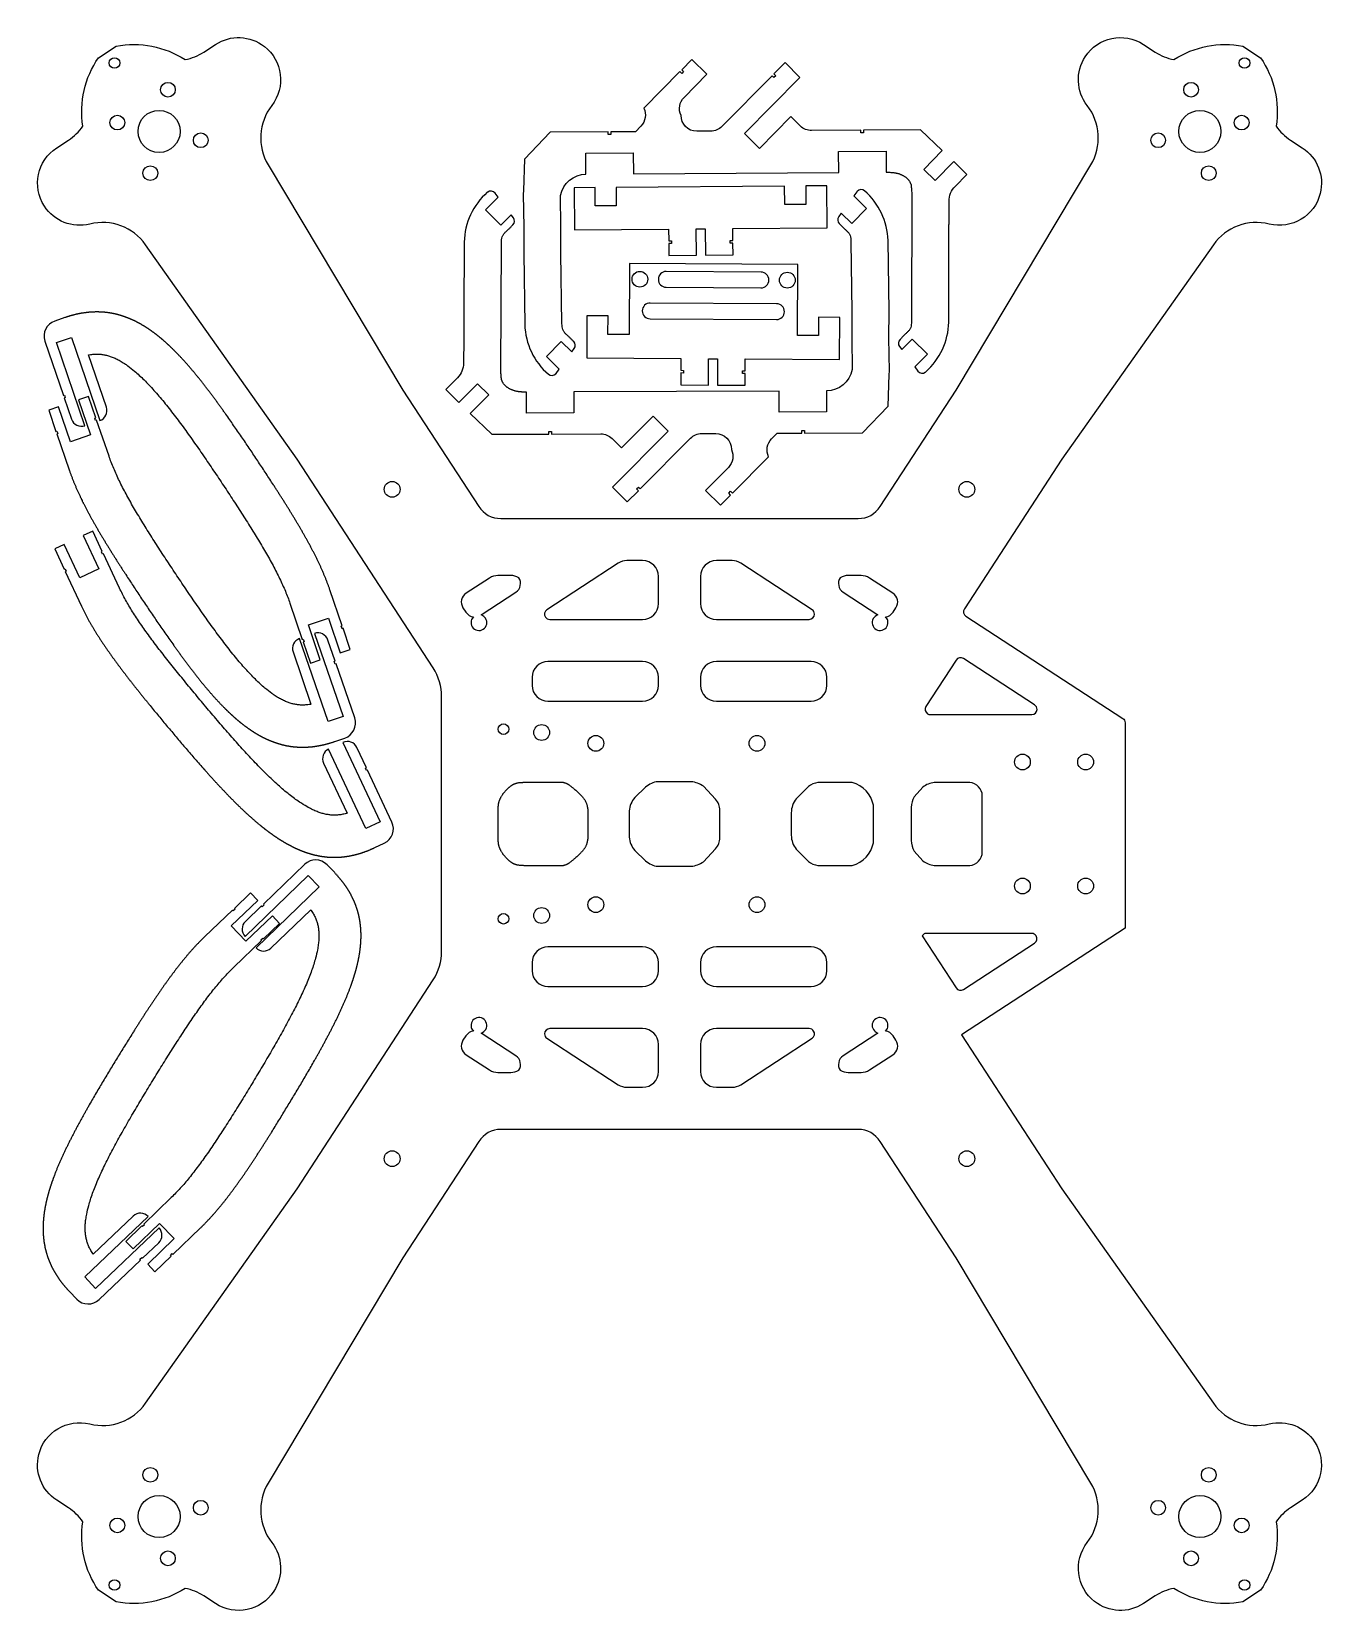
# Model space of a CAD drawing. Header units: millimetres. Extents: x 49 to 295, y -202 to 99.
import ezdxf

# ---------------------------------------------------------------- set-up
doc = ezdxf.new("R2010")
doc.units = ezdxf.units.MM
doc.header["$MEASUREMENT"] = 0
doc.layers.add('Layer 1', color=7, linetype='Continuous', lineweight=0)

msp = doc.modelspace()

# ---------------------------------------------------------------- linework, layer by layer
at = {"layer": 'Layer 1', "color": 18, "lineweight": 25, "true_color": 0x000000}
for p, q in [((218.15, -72.66), (224.61, -82.57)), ((238.96, -72.22), (218.66, -72.22)), ((225.99, -82.86), (239.51, -74.06))]:
    msp.add_line(p, q, dxfattribs=at)
for points in [[(211.3, 72.29), (211.47, 72.29), (211.65, 72.29), (211.82, 72.29), (211.99, 72.29), (212.17, 72.28), (212.26, 72.28), (212.35, 72.27), (212.43, 72.26), (212.52, 72.26), (212.61, 72.25), (212.7, 72.24), (212.79, 72.23), (212.88, 72.21), (212.97, 72.2), (213.06, 72.18), (213.15, 72.17), (213.24, 72.15), (213.33, 72.13), (213.42, 72.1), (213.51, 72.08), (213.6, 72.05), (213.69, 72.03), (213.77, 72), (213.86, 71.97), (213.95, 71.94), (214.04, 71.9), (214.13, 71.87), (214.21, 71.83), (214.3, 71.79), (214.38, 71.75), (214.47, 71.71), (214.55, 71.66), (214.63, 71.61), (214.71, 71.57), (214.79, 71.52), (214.87, 71.46), (214.94, 71.41), (215.02, 71.36), (215.09, 71.3), (215.16, 71.24), (215.23, 71.18), (215.29, 71.12), (215.36, 71.06), (215.42, 70.99), (215.48, 70.93), (215.54, 70.86), (215.59, 70.79), (215.64, 70.72), (215.69, 70.65), (215.74, 70.58), (215.78, 70.5), (215.83, 70.43), (215.87, 70.35), (215.9, 70.27), (215.94, 70.19), (215.97, 70.11), (216, 70.03), (216.03, 69.95), (216.05, 69.87)], [(216.05, 69.87), (216.06, 69.81), (216.06, 69.74), (216.07, 69.68), (216.08, 69.62), (216.08, 69.55), (216.09, 69.49), (216.09, 69.43), (216.1, 69.37), (216.11, 69.3), (216.11, 69.24), (216.12, 69.18), (216.12, 69.12), (216.13, 69.06), (216.13, 69), (216.14, 68.93), (216.15, 68.87), (216.15, 68.81)], [(138.38, 60.04), (138.43, 60.16), (138.48, 60.27), (138.55, 60.38), (138.62, 60.49), (138.7, 60.59), (138.79, 60.69), (138.88, 60.79), (138.98, 60.89), (139.08, 60.99), (139.18, 61.08), (139.28, 61.18), (139.38, 61.27), (139.48, 61.37), (139.58, 61.46), (139.68, 61.56), (139.78, 61.65), (139.87, 61.75), (139.97, 61.85), (140.06, 61.94), (140.15, 62.04), (140.24, 62.13), (140.33, 62.23), (140.42, 62.32)], [(202.41, 62.56), (202.5, 62.47), (202.59, 62.37), (202.68, 62.28), (202.77, 62.18), (202.87, 62.09), (202.96, 61.99), (203.06, 61.9), (203.15, 61.8), (203.25, 61.71), (203.35, 61.61), (203.45, 61.52), (203.56, 61.43), (203.66, 61.33), (203.76, 61.24), (203.86, 61.14), (203.96, 61.04), (204.05, 60.95), (204.14, 60.85), (204.22, 60.74), (204.29, 60.64), (204.36, 60.53), (204.42, 60.41), (204.47, 60.3)], [(105.65, -6.97), (105.61, -6.84), (105.56, -6.7), (105.51, -6.57), (105.47, -6.44), (105.42, -6.3), (105.37, -6.17), (105.32, -6.04), (105.27, -5.91), (105.22, -5.77), (105.17, -5.64), (105.12, -5.51), (105.07, -5.38), (105.02, -5.25), (104.97, -5.11), (104.92, -4.98), (104.86, -4.85), (104.81, -4.72), (104.76, -4.59), (104.7, -4.46), (104.65, -4.32), (104.6, -4.19), (104.54, -4.06), (104.49, -3.93), (104.43, -3.8), (104.37, -3.67), (104.32, -3.54), (104.26, -3.41), (104.2, -3.28), (104.15, -3.15), (104.09, -3.02), (104.03, -2.89), (103.97, -2.76), (103.91, -2.63), (103.85, -2.5), (103.79, -2.37), (103.73, -2.24), (103.67, -2.11), (103.61, -1.98), (103.55, -1.85), (103.49, -1.72), (103.42, -1.59), (103.36, -1.46), (103.3, -1.33), (103.23, -1.2), (103.17, -1.07), (103.11, -0.94), (103.04, -0.81), (102.98, -0.68), (102.91, -0.55), (102.85, -0.42), (102.78, -0.29), (102.72, -0.16), (102.65, -0.03), (102.59, 0.1), (102.52, 0.23), (102.45, 0.36), (102.38, 0.49), (102.32, 0.62), (102.25, 0.75), (102.18, 0.88), (102.11, 1.01), (102.04, 1.14), (101.97, 1.27), (101.9, 1.4), (101.83, 1.52), (101.76, 1.65), (101.69, 1.78), (101.62, 1.91), (101.55, 2.04), (101.48, 2.17), (101.41, 2.3), (101.34, 2.43), (101.27, 2.56), (101.2, 2.69), (101.12, 2.82), (101.05, 2.95), (100.98, 3.08), (100.9, 3.21), (100.83, 3.34), (100.76, 3.47), (100.68, 3.6), (100.61, 3.73), (100.53, 3.86), (100.46, 3.99), (100.39, 4.12), (100.31, 4.25), (100.23, 4.38), (100.16, 4.51), (100.08, 4.64), (100.01, 4.77), (99.93, 4.9), (99.86, 5.03), (99.78, 5.16), (99.7, 5.29), (99.62, 5.42), (99.55, 5.55), (99.47, 5.68), (99.39, 5.81), (99.31, 5.94), (99.24, 6.07), (99.16, 6.2), (99.08, 6.33), (99, 6.46), (98.92, 6.59), (98.84, 6.73), (98.76, 6.86), (98.68, 6.99), (98.6, 7.12), (98.52, 7.25), (98.44, 7.38), (98.36, 7.51), (98.28, 7.64), (98.2, 7.77), (98.12, 7.9), (98.04, 8.04), (97.96, 8.17), (97.88, 8.3), (97.8, 8.43), (97.72, 8.56), (97.63, 8.69), (97.55, 8.82), (97.47, 8.96), (97.39, 9.09), (97.31, 9.22), (97.22, 9.35), (97.14, 9.48), (97.06, 9.62), (96.98, 9.75), (96.89, 9.88), (96.81, 10.01), (96.73, 10.14), (96.64, 10.28), (96.56, 10.41), (96.47, 10.54), (96.39, 10.67), (96.31, 10.81), (96.22, 10.94), (96.14, 11.07), (96.05, 11.2), (95.97, 11.34), (95.88, 11.47), (95.8, 11.6), (95.71, 11.73), (95.63, 11.87), (95.54, 12), (95.46, 12.13), (95.37, 12.27), (95.29, 12.4), (95.2, 12.53), (95.11, 12.67), (95.03, 12.8), (94.94, 12.93), (94.77, 13.2), (94.6, 13.47), (94.42, 13.73), (94.25, 14), (94.07, 14.27), (93.9, 14.54), (93.72, 14.81), (93.55, 15.07), (93.37, 15.34), (93.2, 15.61), (93.02, 15.88), (92.84, 16.15), (92.66, 16.42), (92.49, 16.69), (92.31, 16.96), (92.13, 17.23), (91.95, 17.5), (91.77, 17.77), (91.59, 18.04), (91.41, 18.31), (91.23, 18.58), (91.05, 18.85), (90.87, 19.12), (90.69, 19.39), (90.51, 19.66), (90.33, 19.93), (90.14, 20.2), (89.96, 20.47), (89.78, 20.74), (89.6, 21.01), (89.41, 21.28), (89.23, 21.55), (89.05, 21.82), (88.86, 22.09), (88.68, 22.36), (88.49, 22.63), (88.31, 22.89), (88.12, 23.16), (87.94, 23.43), (87.75, 23.7), (87.57, 23.97), (87.38, 24.24), (87.19, 24.51), (87.01, 24.77), (86.82, 25.04), (86.63, 25.31), (86.45, 25.57), (86.26, 25.84), (86.07, 26.11), (85.88, 26.37), (85.79, 26.5), (85.69, 26.64), (85.6, 26.77), (85.51, 26.9), (85.41, 27.03), (85.32, 27.17), (85.22, 27.3), (85.13, 27.43), (85.03, 27.56), (84.94, 27.69), (84.84, 27.82), (84.75, 27.96), (84.65, 28.09), (84.56, 28.22), (84.46, 28.35), (84.37, 28.48), (84.27, 28.61), (84.18, 28.74), (84.08, 28.87), (83.98, 29), (83.89, 29.13), (83.79, 29.26), (83.7, 29.39), (83.6, 29.52), (83.51, 29.65), (83.41, 29.78), (83.31, 29.9), (83.22, 30.03), (83.12, 30.16), (83.02, 30.29), (82.93, 30.42), (82.83, 30.55), (82.73, 30.67), (82.64, 30.8), (82.54, 30.93), (82.44, 31.05), (82.35, 31.18), (82.25, 31.31), (82.15, 31.43), (82.06, 31.56), (81.96, 31.69), (81.86, 31.81), (81.76, 31.94), (81.67, 32.06), (81.57, 32.19), (81.47, 32.31), (81.37, 32.43), (81.27, 32.56), (81.18, 32.68), (81.08, 32.81), (80.98, 32.93), (80.88, 33.05), (80.78, 33.17), (80.68, 33.3), (80.59, 33.42), (80.49, 33.54), (80.39, 33.66), (80.29, 33.78), (80.19, 33.9), (80.09, 34.02), (79.99, 34.15), (79.89, 34.26), (79.79, 34.38), (79.69, 34.5), (79.59, 34.62), (79.49, 34.74), (79.39, 34.86), (79.29, 34.98), (79.19, 35.09), (79.09, 35.21), (78.99, 35.33), (78.89, 35.45), (78.79, 35.56), (78.69, 35.68), (78.59, 35.79), (78.48, 35.91), (78.38, 36.02), (78.28, 36.14), (78.18, 36.25), (78.08, 36.36), (77.98, 36.48), (77.87, 36.59), (77.77, 36.7), (77.67, 36.81), (77.57, 36.92), (77.46, 37.03), (77.36, 37.15), (77.26, 37.26), (77.15, 37.36), (77.05, 37.47), (76.95, 37.58), (76.84, 37.69), (76.74, 37.8), (76.64, 37.91), (76.53, 38.01), (76.43, 38.12), (76.32, 38.22), (76.27, 38.28), (76.22, 38.33), (76.17, 38.38), (76.11, 38.44), (76.06, 38.49), (76.01, 38.54), (75.96, 38.59), (75.9, 38.64), (75.85, 38.7), (75.8, 38.75), (75.75, 38.8), (75.69, 38.85), (75.64, 38.9), (75.59, 38.95), (75.53, 39), (75.48, 39.05), (75.43, 39.1), (75.38, 39.16), (75.32, 39.21), (75.27, 39.26), (75.22, 39.31), (75.16, 39.36), (75.11, 39.41), (75.06, 39.46), (75, 39.51), (74.95, 39.56), (74.9, 39.6), (74.84, 39.65), (74.79, 39.7), (74.73, 39.75), (74.68, 39.8), (74.63, 39.85), (74.57, 39.9), (74.52, 39.95), (74.47, 39.99), (74.41, 40.04), (74.36, 40.09), (74.3, 40.14), (74.25, 40.19), (74.2, 40.23), (74.14, 40.28), (74.09, 40.33), (74.03, 40.38), (73.98, 40.42), (73.92, 40.47), (73.87, 40.52), (73.82, 40.56), (73.76, 40.61), (73.71, 40.65), (73.65, 40.7), (73.6, 40.75), (73.54, 40.79), (73.49, 40.84), (73.43, 40.88), (73.38, 40.93), (73.32, 40.97), (73.27, 41.02), (73.21, 41.06), (73.16, 41.11), (73.1, 41.15), (73.05, 41.2), (72.99, 41.24), (72.94, 41.28), (72.88, 41.33), (72.83, 41.37), (72.77, 41.42), (72.71, 41.46), (72.66, 41.5), (72.6, 41.54), (72.55, 41.59), (72.49, 41.63), (72.44, 41.67), (72.38, 41.71), (72.32, 41.76), (72.27, 41.8), (72.21, 41.84), (72.15, 41.88), (72.1, 41.92), (72.04, 41.96), (71.99, 42.01), (71.93, 42.05), (71.87, 42.09), (71.82, 42.13), (71.76, 42.17), (71.7, 42.21), (71.65, 42.25), (71.59, 42.29), (71.53, 42.33), (71.47, 42.37), (71.42, 42.41), (71.36, 42.45), (71.3, 42.48), (71.25, 42.52), (71.19, 42.56), (71.13, 42.6), (71.07, 42.64), (71.02, 42.68), (70.96, 42.71), (70.9, 42.75), (70.84, 42.79), (70.79, 42.83), (70.73, 42.86), (70.67, 42.9), (70.61, 42.94), (70.55, 42.97), (70.5, 43.01), (70.44, 43.05), (70.38, 43.08), (70.32, 43.12), (70.26, 43.15), (70.2, 43.19), (70.15, 43.22), (70.09, 43.26), (70.03, 43.29), (69.97, 43.33), (69.91, 43.36), (69.85, 43.39), (69.79, 43.43), (69.73, 43.46), (69.67, 43.5), (69.61, 43.53), (69.56, 43.56), (69.5, 43.59), (69.44, 43.63), (69.38, 43.66), (69.32, 43.69), (69.26, 43.72), (69.2, 43.76), (69.14, 43.79), (69.08, 43.82), (69.02, 43.85), (68.96, 43.88), (68.9, 43.91), (68.84, 43.94), (68.78, 43.97), (68.72, 44), (68.66, 44.03), (68.6, 44.06), (68.53, 44.09), (68.47, 44.12), (68.41, 44.15), (68.35, 44.18), (68.29, 44.21), (68.23, 44.23), (68.17, 44.26), (68.11, 44.29), (68.05, 44.32), (67.98, 44.34), (67.92, 44.37), (67.86, 44.4), (67.8, 44.43), (67.74, 44.45), (67.68, 44.48), (67.61, 44.5), (67.55, 44.53), (67.49, 44.55), (67.43, 44.58), (67.37, 44.61), (67.3, 44.63), (67.24, 44.65), (67.18, 44.68), (67.12, 44.7), (67.05, 44.73), (66.99, 44.75), (66.93, 44.77), (66.86, 44.8), (66.8, 44.82), (66.74, 44.84), (66.67, 44.86), (66.61, 44.89), (66.55, 44.91), (66.48, 44.93), (66.42, 44.95), (66.36, 44.97), (66.29, 44.99), (66.23, 45.01), (66.16, 45.03), (66.1, 45.05), (66.04, 45.07), (65.97, 45.09), (65.91, 45.11), (65.84, 45.13), (65.78, 45.15), (65.71, 45.17), (65.65, 45.19), (65.58, 45.2), (65.52, 45.22), (65.45, 45.24), (65.39, 45.26), (65.32, 45.27), (65.26, 45.29), (65.19, 45.31), (65.13, 45.32), (65.06, 45.34), (64.99, 45.35), (64.93, 45.37), (64.86, 45.39), (64.8, 45.4), (64.73, 45.41), (64.66, 45.43), (64.6, 45.44), (64.53, 45.46), (64.46, 45.47), (64.4, 45.48), (64.33, 45.5), (64.26, 45.51), (64.2, 45.52), (64.13, 45.53), (64.06, 45.54), (63.99, 45.56), (63.93, 45.57), (63.86, 45.58), (63.79, 45.59), (63.72, 45.6), (63.65, 45.61), (63.59, 45.62), (63.52, 45.63), (63.45, 45.64), (63.38, 45.65), (63.31, 45.65), (63.24, 45.66), (63.18, 45.67), (63.11, 45.68), (63.04, 45.68), (62.97, 45.69), (62.9, 45.7), (62.83, 45.71), (62.76, 45.71), (62.69, 45.72), (62.62, 45.72), (62.55, 45.73), (62.48, 45.73), (62.41, 45.74), (62.34, 45.74), (62.27, 45.75), (62.2, 45.75), (62.13, 45.75), (62.06, 45.76), (61.99, 45.76), (61.92, 45.76), (61.85, 45.76), (61.77, 45.77), (61.7, 45.77), (61.63, 45.77), (61.56, 45.77), (61.49, 45.77), (61.42, 45.77), (61.34, 45.77), (61.27, 45.77), (61.2, 45.77), (61.13, 45.77), (61.06, 45.77), (60.98, 45.76), (60.91, 45.76), (60.84, 45.76), (60.76, 45.76), (60.69, 45.75), (60.62, 45.75), (60.54, 45.75), (60.47, 45.74), (60.4, 45.74), (60.32, 45.73), (60.25, 45.73), (60.18, 45.72), (60.1, 45.72), (60.03, 45.71), (59.95, 45.71), (59.88, 45.7), (59.8, 45.69), (59.73, 45.69), (59.65, 45.68), (59.58, 45.67), (59.5, 45.66), (59.43, 45.65), (59.35, 45.64), (59.28, 45.63), (59.2, 45.62), (59.13, 45.61), (59.05, 45.6), (58.97, 45.59), (58.9, 45.58), (58.82, 45.57), (58.74, 45.56), (58.67, 45.55), (58.59, 45.53), (58.51, 45.52), (58.44, 45.51), (58.36, 45.49), (58.28, 45.48), (58.2, 45.46), (58.12, 45.45), (58.05, 45.43), (57.97, 45.42), (57.89, 45.4), (57.81, 45.39), (57.73, 45.37), (57.65, 45.35), (57.58, 45.34), (57.5, 45.32), (57.42, 45.3), (57.34, 45.28), (57.26, 45.26), (57.18, 45.24), (57.1, 45.22), (57.02, 45.2), (56.94, 45.18), (56.86, 45.16), (56.78, 45.14), (56.7, 45.12), (56.62, 45.1), (56.54, 45.08), (56.46, 45.05), (56.37, 45.03), (56.29, 45.01), (56.21, 44.98), (56.13, 44.96), (56.05, 44.93), (55.97, 44.91), (55.88, 44.88), (55.8, 44.86), (55.72, 44.83), (55.64, 44.8), (55.55, 44.78), (55.47, 44.75), (55.39, 44.72), (55.3, 44.69)], [(151.96, 40.16), (151.87, 40.25), (151.77, 40.35), (151.68, 40.44), (151.59, 40.53), (151.5, 40.63), (151.4, 40.73), (151.31, 40.82), (151.21, 40.92), (151.11, 41.01), (151.01, 41.1), (150.91, 41.2), (150.81, 41.29), (150.71, 41.38), (150.6, 41.48), (150.5, 41.57), (150.41, 41.67), (150.31, 41.77), (150.23, 41.87), (150.14, 41.97), (150.07, 42.08), (150, 42.19), (149.94, 42.3), (149.89, 42.42)], [(215.98, 42.82), (215.93, 42.71), (215.88, 42.59), (215.81, 42.48), (215.74, 42.37), (215.66, 42.27), (215.57, 42.17), (215.48, 42.07), (215.38, 41.97), (215.28, 41.88), (215.18, 41.78), (215.08, 41.69), (214.98, 41.59), (214.88, 41.5), (214.78, 41.4), (214.68, 41.3), (214.59, 41.21), (214.49, 41.11), (214.4, 41.02), (214.31, 40.92), (214.22, 40.82), (214.13, 40.73), (214.04, 40.63), (213.95, 40.54)], [(138.25, 33), (138.24, 33.06), (138.23, 33.12), (138.23, 33.19), (138.22, 33.25), (138.22, 33.31), (138.21, 33.37), (138.21, 33.44), (138.2, 33.5), (138.19, 33.56), (138.19, 33.62), (138.18, 33.68), (138.18, 33.75), (138.17, 33.81), (138.17, 33.87), (138.16, 33.93), (138.16, 33.99), (138.15, 34.05)], [(142.99, 30.56), (142.82, 30.56), (142.65, 30.56), (142.47, 30.56), (142.3, 30.57), (142.12, 30.57), (142.04, 30.58), (141.95, 30.59), (141.86, 30.59), (141.77, 30.6), (141.68, 30.61), (141.59, 30.62), (141.5, 30.63), (141.41, 30.65), (141.32, 30.66), (141.24, 30.68), (141.15, 30.69), (141.06, 30.71), (140.97, 30.73), (140.88, 30.76), (140.79, 30.78), (140.7, 30.8), (140.61, 30.83), (140.52, 30.86), (140.43, 30.89), (140.34, 30.92), (140.26, 30.96), (140.17, 30.99), (140.08, 31.03), (140, 31.07), (139.91, 31.11), (139.83, 31.16), (139.75, 31.2), (139.66, 31.25), (139.58, 31.3), (139.51, 31.35), (139.43, 31.4), (139.35, 31.45), (139.28, 31.51), (139.21, 31.56), (139.14, 31.62), (139.07, 31.68), (139, 31.74), (138.94, 31.81), (138.88, 31.87), (138.82, 31.94), (138.76, 32), (138.71, 32.07), (138.65, 32.14), (138.6, 32.22), (138.56, 32.29), (138.51, 32.36), (138.47, 32.44), (138.43, 32.51), (138.39, 32.59), (138.36, 32.67), (138.33, 32.75), (138.3, 32.83), (138.27, 32.91), (138.25, 33)], [(63.71, 18.36), (61.36, 25.22), (61.17, 25.15), (61.01, 25.63), (61.2, 25.69), (59.82, 29.71), (57.93, 29.06), (60.2, 22.44), (56.42, 21.14), (54.14, 27.77), (52.25, 27.12), (53.63, 23.1), (53.82, 23.16), (53.98, 22.69), (53.79, 22.62), (56.15, 15.77)], [(56.15, 15.77), (56.19, 15.63), (56.24, 15.5), (56.29, 15.37), (56.33, 15.23), (56.38, 15.1), (56.43, 14.97), (56.48, 14.84), (56.53, 14.7), (56.58, 14.57), (56.63, 14.44), (56.68, 14.31), (56.73, 14.18), (56.78, 14.04), (56.83, 13.91), (56.89, 13.78), (56.94, 13.65), (56.99, 13.52), (57.04, 13.39), (57.1, 13.26), (57.15, 13.12), (57.21, 12.99), (57.26, 12.86), (57.32, 12.73), (57.38, 12.6), (57.43, 12.47), (57.49, 12.34), (57.55, 12.21), (57.6, 12.08), (57.66, 11.95), (57.72, 11.82), (57.78, 11.69), (57.84, 11.56), (57.9, 11.43), (57.96, 11.3), (58.02, 11.17), (58.08, 11.04), (58.14, 10.91), (58.2, 10.78), (58.26, 10.65), (58.32, 10.52), (58.39, 10.39), (58.45, 10.26), (58.51, 10.13), (58.58, 10), (58.64, 9.87), (58.7, 9.74), (58.77, 9.61), (58.83, 9.48), (58.9, 9.35), (58.96, 9.22), (59.03, 9.09), (59.1, 8.96), (59.16, 8.83), (59.23, 8.7), (59.3, 8.57), (59.36, 8.45), (59.43, 8.32), (59.5, 8.19), (59.57, 8.06), (59.64, 7.93), (59.7, 7.8), (59.77, 7.67), (59.84, 7.54), (59.91, 7.41), (59.98, 7.28), (60.05, 7.15), (60.12, 7.02), (60.19, 6.89), (60.27, 6.76), (60.34, 6.63), (60.41, 6.5), (60.48, 6.38), (60.55, 6.25), (60.62, 6.12), (60.7, 5.99), (60.77, 5.86), (60.84, 5.73), (60.92, 5.6), (60.99, 5.47), (61.06, 5.34), (61.14, 5.21), (61.21, 5.08), (61.29, 4.95), (61.36, 4.82), (61.44, 4.69), (61.51, 4.56), (61.59, 4.43), (61.66, 4.3), (61.74, 4.17), (61.82, 4.04), (61.89, 3.91), (61.97, 3.78), (62.05, 3.65), (62.12, 3.52), (62.2, 3.39), (62.28, 3.26), (62.36, 3.13), (62.43, 3), (62.51, 2.87), (62.59, 2.74), (62.67, 2.61), (62.75, 2.48), (62.83, 2.35), (62.91, 2.22), (62.99, 2.09), (63.07, 1.96), (63.15, 1.83), (63.23, 1.7), (63.31, 1.56), (63.39, 1.43), (63.47, 1.3), (63.55, 1.17), (63.63, 1.04), (63.71, 0.91), (63.79, 0.78), (63.87, 0.65), (63.95, 0.52), (64.03, 0.39), (64.12, 0.25), (64.2, 0.12), (64.28, -0.01), (64.36, -0.14), (64.45, -0.27), (64.53, -0.4), (64.61, -0.54), (64.69, -0.67), (64.78, -0.8), (64.86, -0.93), (64.94, -1.06), (65.03, -1.19), (65.11, -1.33), (65.19, -1.46), (65.28, -1.59), (65.36, -1.72), (65.45, -1.86), (65.53, -1.99), (65.62, -2.12), (65.7, -2.25), (65.79, -2.38), (65.87, -2.52), (65.96, -2.65), (66.04, -2.78), (66.13, -2.92), (66.21, -3.05), (66.3, -3.18), (66.38, -3.31), (66.47, -3.45), (66.56, -3.58), (66.64, -3.71), (66.73, -3.85), (66.81, -3.98), (66.9, -4.11), (67.07, -4.38), (67.25, -4.65), (67.42, -4.91), (67.6, -5.18), (67.77, -5.45), (67.95, -5.71), (68.12, -5.98), (68.3, -6.25), (68.48, -6.52), (68.65, -6.79), (68.83, -7.06), (69.01, -7.32), (69.19, -7.59), (69.36, -7.86), (69.54, -8.13), (69.72, -8.4), (69.9, -8.67), (70.08, -8.94), (70.26, -9.21), (70.44, -9.48), (70.62, -9.75), (70.8, -10.02), (70.99, -10.29), (71.17, -10.56), (71.35, -10.83), (71.53, -11.09), (71.72, -11.36), (71.9, -11.63), (72.08, -11.9), (72.26, -12.17), (72.45, -12.44), (72.63, -12.71), (72.82, -12.98), (73, -13.25), (73.19, -13.52), (73.37, -13.79), (73.56, -14.06), (73.74, -14.33), (73.93, -14.6), (74.11, -14.86), (74.3, -15.13), (74.49, -15.4), (74.67, -15.67), (74.86, -15.93), (75.05, -16.2), (75.24, -16.47), (75.42, -16.73), (75.61, -17), (75.8, -17.27), (75.99, -17.53), (76.08, -17.66), (76.18, -17.8), (76.27, -17.93), (76.37, -18.06), (76.46, -18.19), (76.56, -18.32), (76.65, -18.45), (76.75, -18.59), (76.84, -18.72), (76.94, -18.85), (77.03, -18.98), (77.13, -19.11), (77.22, -19.24), (77.32, -19.37), (77.42, -19.5), (77.51, -19.63), (77.61, -19.76), (77.7, -19.89), (77.8, -20.02), (77.89, -20.15), (77.99, -20.28), (78.09, -20.41), (78.18, -20.54), (78.28, -20.67), (78.37, -20.8), (78.47, -20.93), (78.57, -21.06), (78.66, -21.19), (78.76, -21.31), (78.86, -21.44), (78.95, -21.57), (79.05, -21.7), (79.15, -21.82), (79.24, -21.95), (79.34, -22.08), (79.44, -22.2), (79.54, -22.33), (79.63, -22.46), (79.73, -22.58), (79.83, -22.71), (79.93, -22.83), (80.02, -22.96), (80.12, -23.09), (80.22, -23.21), (80.32, -23.33), (80.42, -23.46), (80.51, -23.58), (80.61, -23.71), (80.71, -23.83), (80.81, -23.95), (80.91, -24.08), (81.01, -24.2), (81.11, -24.32), (81.2, -24.44), (81.3, -24.57), (81.4, -24.69), (81.5, -24.81), (81.6, -24.93), (81.7, -25.05), (81.8, -25.17), (81.9, -25.29), (82, -25.41), (82.1, -25.53), (82.2, -25.65), (82.3, -25.77), (82.4, -25.88), (82.5, -26), (82.6, -26.12), (82.7, -26.24), (82.8, -26.35), (82.9, -26.47), (83.01, -26.59), (83.11, -26.7), (83.21, -26.82), (83.31, -26.93), (83.41, -27.05), (83.51, -27.16), (83.61, -27.28), (83.72, -27.39), (83.82, -27.5), (83.92, -27.62), (84.02, -27.73), (84.13, -27.84), (84.23, -27.95), (84.33, -28.06), (84.43, -28.17), (84.54, -28.28), (84.64, -28.39), (84.74, -28.5), (84.85, -28.61), (84.95, -28.72), (85.05, -28.83), (85.16, -28.94), (85.26, -29.04), (85.37, -29.15), (85.47, -29.26), (85.58, -29.36), (85.63, -29.41), (85.68, -29.47), (85.73, -29.52), (85.79, -29.57), (85.84, -29.62), (85.89, -29.68), (85.94, -29.73), (86, -29.78), (86.05, -29.83), (86.1, -29.88), (86.16, -29.93), (86.21, -29.98), (86.26, -30.04), (86.31, -30.09), (86.37, -30.14), (86.42, -30.19), (86.47, -30.24), (86.53, -30.29), (86.58, -30.34), (86.63, -30.39), (86.69, -30.44), (86.74, -30.49), (86.79, -30.54), (86.85, -30.59), (86.9, -30.64), (86.95, -30.69), (87.01, -30.74), (87.06, -30.79), (87.11, -30.84), (87.17, -30.88), (87.22, -30.93), (87.28, -30.98), (87.33, -31.03), (87.38, -31.08), (87.44, -31.13), (87.49, -31.17), (87.55, -31.22), (87.6, -31.27), (87.65, -31.32), (87.71, -31.37), (87.76, -31.41), (87.82, -31.46), (87.87, -31.51), (87.93, -31.55), (87.98, -31.6), (88.03, -31.65), (88.09, -31.69), (88.14, -31.74), (88.2, -31.79), (88.25, -31.83), (88.31, -31.88), (88.36, -31.92), (88.42, -31.97), (88.47, -32.01), (88.53, -32.06), (88.58, -32.1), (88.64, -32.15), (88.69, -32.19), (88.75, -32.24), (88.8, -32.28), (88.86, -32.33), (88.92, -32.37), (88.97, -32.41), (89.03, -32.46), (89.08, -32.5), (89.14, -32.54), (89.19, -32.59), (89.25, -32.63), (89.3, -32.67), (89.36, -32.72), (89.42, -32.76), (89.47, -32.8), (89.53, -32.84), (89.58, -32.88), (89.64, -32.93), (89.7, -32.97), (89.75, -33.01), (89.81, -33.05), (89.87, -33.09), (89.92, -33.13), (89.98, -33.17), (90.04, -33.21), (90.09, -33.25), (90.15, -33.29), (90.21, -33.33), (90.26, -33.37), (90.32, -33.41), (90.38, -33.45), (90.43, -33.49), (90.49, -33.53), (90.55, -33.57), (90.61, -33.61), (90.66, -33.65), (90.72, -33.69), (90.78, -33.72), (90.84, -33.76), (90.89, -33.8), (90.95, -33.84), (91.01, -33.88), (91.07, -33.91), (91.12, -33.95), (91.18, -33.99), (91.24, -34.02), (91.3, -34.06), (91.36, -34.1), (91.42, -34.13), (91.47, -34.17), (91.53, -34.2), (91.59, -34.24), (91.65, -34.28), (91.71, -34.31), (91.77, -34.35), (91.82, -34.38), (91.88, -34.41), (91.94, -34.45), (92, -34.48), (92.06, -34.52), (92.12, -34.55), (92.18, -34.58), (92.24, -34.62), (92.3, -34.65), (92.36, -34.68), (92.42, -34.72), (92.48, -34.75), (92.54, -34.78), (92.6, -34.81), (92.65, -34.84), (92.71, -34.88), (92.77, -34.91), (92.83, -34.94), (92.89, -34.97), (92.95, -35), (93.02, -35.03), (93.08, -35.06), (93.14, -35.09), (93.2, -35.12), (93.26, -35.15), (93.32, -35.18), (93.38, -35.21), (93.44, -35.24), (93.5, -35.27), (93.56, -35.3), (93.62, -35.32), (93.68, -35.35), (93.74, -35.38), (93.81, -35.41), (93.87, -35.44), (93.93, -35.46), (93.99, -35.49), (94.05, -35.52), (94.11, -35.54), (94.18, -35.57), (94.24, -35.59), (94.3, -35.62), (94.36, -35.65), (94.42, -35.67), (94.49, -35.7), (94.55, -35.72), (94.61, -35.75), (94.67, -35.77), (94.74, -35.79), (94.8, -35.82), (94.86, -35.84), (94.92, -35.87), (94.99, -35.89), (95.05, -35.91), (95.11, -35.93), (95.18, -35.96), (95.24, -35.98), (95.3, -36), (95.37, -36.02), (95.43, -36.04), (95.49, -36.06), (95.56, -36.09), (95.62, -36.11), (95.69, -36.13), (95.75, -36.15), (95.82, -36.17), (95.88, -36.19), (95.94, -36.21), (96.01, -36.23), (96.07, -36.24), (96.14, -36.26), (96.2, -36.28), (96.27, -36.3), (96.33, -36.32), (96.4, -36.33), (96.46, -36.35), (96.53, -36.37), (96.59, -36.39), (96.66, -36.4), (96.72, -36.42), (96.79, -36.43), (96.86, -36.45), (96.92, -36.47), (96.99, -36.48), (97.05, -36.5), (97.12, -36.51), (97.19, -36.52), (97.25, -36.54), (97.32, -36.55), (97.39, -36.57), (97.45, -36.58), (97.52, -36.59), (97.59, -36.6), (97.65, -36.62), (97.72, -36.63), (97.79, -36.64), (97.86, -36.65), (97.92, -36.66), (97.99, -36.67), (98.06, -36.69), (98.13, -36.7), (98.19, -36.71), (98.26, -36.72), (98.33, -36.73), (98.4, -36.73), (98.47, -36.74), (98.54, -36.75), (98.6, -36.76), (98.67, -36.77), (98.74, -36.78), (98.81, -36.78), (98.88, -36.79), (98.95, -36.8), (99.02, -36.8), (99.09, -36.81), (99.16, -36.82), (99.23, -36.82), (99.3, -36.83), (99.37, -36.83), (99.44, -36.84), (99.51, -36.84), (99.58, -36.85), (99.65, -36.85), (99.72, -36.85), (99.79, -36.86), (99.86, -36.86), (99.93, -36.86), (100, -36.87), (100.07, -36.87), (100.14, -36.87), (100.21, -36.87), (100.29, -36.87), (100.36, -36.87), (100.43, -36.87), (100.5, -36.87), (100.57, -36.87), (100.64, -36.87), (100.72, -36.87), (100.79, -36.87), (100.86, -36.87), (100.93, -36.87), (101.01, -36.86), (101.08, -36.86), (101.15, -36.86), (101.23, -36.86), (101.3, -36.85), (101.37, -36.85), (101.45, -36.84), (101.52, -36.84), (101.59, -36.83), (101.67, -36.83), (101.74, -36.82), (101.81, -36.82), (101.89, -36.81), (101.96, -36.81), (102.04, -36.8), (102.11, -36.79), (102.19, -36.78), (102.26, -36.78), (102.34, -36.77), (102.41, -36.76), (102.49, -36.75), (102.56, -36.74), (102.64, -36.73), (102.72, -36.72), (102.79, -36.71), (102.87, -36.7), (102.94, -36.69), (103.02, -36.68), (103.1, -36.67), (103.17, -36.65), (103.25, -36.64), (103.33, -36.63), (103.4, -36.62), (103.48, -36.6), (103.56, -36.59), (103.64, -36.57), (103.71, -36.56), (103.79, -36.54), (103.87, -36.53), (103.95, -36.51), (104.03, -36.5), (104.1, -36.48), (104.18, -36.46), (104.26, -36.45), (104.34, -36.43), (104.42, -36.41), (104.5, -36.39), (104.58, -36.37), (104.66, -36.36), (104.74, -36.34), (104.82, -36.32), (104.9, -36.3), (104.98, -36.28), (105.06, -36.26), (105.14, -36.23), (105.22, -36.21), (105.3, -36.19), (105.38, -36.17), (105.46, -36.14), (105.54, -36.12), (105.62, -36.1), (105.7, -36.07), (105.78, -36.05), (105.87, -36.02), (105.95, -36), (106.03, -35.97), (106.11, -35.95), (106.2, -35.92), (106.28, -35.89), (106.36, -35.87), (106.44, -35.84), (106.53, -35.81), (106.61, -35.78)], [(65.73, -6.7), (62.65, -0.14), (62.47, -0.22), (62.26, 0.23), (62.44, 0.31), (60.64, 4.16), (58.83, 3.32), (61.8, -3.02), (58.17, -4.72), (55.21, 1.62), (53.39, 0.77), (55.2, -3.08), (55.38, -2.99), (55.59, -3.45), (55.41, -3.53), (58.48, -10.1)], [(98.08, -9.55), (100.42, -16.41), (100.6, -16.35), (100.77, -16.82), (100.58, -16.88), (101.95, -20.91), (103.84, -20.26), (101.58, -13.64), (105.37, -12.35), (107.63, -18.97), (109.52, -18.33), (108.15, -14.3), (107.96, -14.37), (107.8, -13.9), (107.99, -13.83), (105.65, -6.97)], [(58.48, -10.1), (58.54, -10.22), (58.6, -10.35), (58.66, -10.48), (58.73, -10.61), (58.79, -10.73), (58.85, -10.86), (58.91, -10.99), (58.98, -11.11), (59.04, -11.24), (59.1, -11.36), (59.17, -11.49), (59.23, -11.62), (59.3, -11.74), (59.36, -11.87), (59.43, -11.99), (59.5, -12.12), (59.56, -12.24), (59.63, -12.37), (59.7, -12.49), (59.77, -12.62), (59.83, -12.74), (59.9, -12.86), (59.97, -12.99), (60.04, -13.11), (60.11, -13.24), (60.18, -13.36), (60.25, -13.48), (60.33, -13.61), (60.4, -13.73), (60.47, -13.85), (60.54, -13.98), (60.61, -14.1), (60.69, -14.22), (60.76, -14.35), (60.83, -14.47), (60.91, -14.59), (60.98, -14.71), (61.06, -14.84), (61.13, -14.96), (61.21, -15.08), (61.29, -15.2), (61.36, -15.33), (61.44, -15.45), (61.52, -15.57), (61.59, -15.69), (61.67, -15.81), (61.75, -15.94), (61.83, -16.06), (61.91, -16.18), (61.98, -16.3), (62.06, -16.42), (62.14, -16.54), (62.22, -16.67), (62.3, -16.79), (62.38, -16.91), (62.46, -17.03), (62.55, -17.15), (62.63, -17.27), (62.71, -17.39), (62.79, -17.52), (62.87, -17.64), (62.96, -17.76), (63.04, -17.88), (63.12, -18), (63.2, -18.12), (63.29, -18.24), (63.37, -18.36), (63.46, -18.49), (63.54, -18.61), (63.63, -18.73), (63.71, -18.85), (63.8, -18.97), (63.88, -19.09), (63.97, -19.21), (64.05, -19.33), (64.14, -19.45), (64.23, -19.57), (64.31, -19.7), (64.4, -19.82), (64.49, -19.94), (64.58, -20.06), (64.66, -20.18), (64.75, -20.3), (64.84, -20.42), (64.93, -20.54), (65.02, -20.66), (65.11, -20.78), (65.2, -20.9), (65.29, -21.03), (65.38, -21.15), (65.47, -21.27), (65.56, -21.39), (65.65, -21.51), (65.74, -21.63), (65.83, -21.75), (65.92, -21.87), (66.01, -21.99), (66.1, -22.12), (66.19, -22.24), (66.28, -22.36), (66.38, -22.48), (66.47, -22.6), (66.56, -22.72), (66.65, -22.84), (66.75, -22.96), (66.84, -23.09), (66.93, -23.21), (67.03, -23.33), (67.12, -23.45), (67.21, -23.57), (67.31, -23.69), (67.4, -23.81), (67.5, -23.94), (67.59, -24.06), (67.69, -24.18), (67.78, -24.3), (67.88, -24.42), (67.97, -24.54), (68.07, -24.67), (68.16, -24.79), (68.26, -24.91), (68.35, -25.03), (68.45, -25.15), (68.55, -25.28), (68.64, -25.4), (68.74, -25.52), (68.84, -25.64), (68.93, -25.76), (69.03, -25.89), (69.13, -26.01), (69.23, -26.13), (69.32, -26.25), (69.42, -26.38), (69.52, -26.5), (69.62, -26.62), (69.71, -26.74), (69.81, -26.87), (69.91, -26.99), (70.01, -27.11), (70.11, -27.23), (70.21, -27.36), (70.31, -27.48), (70.41, -27.6), (70.5, -27.72), (70.6, -27.85), (70.7, -27.97), (70.8, -28.09), (70.9, -28.22), (71, -28.34), (71.1, -28.46), (71.2, -28.59), (71.3, -28.71), (71.5, -28.96), (71.71, -29.2), (71.91, -29.45), (72.11, -29.7), (72.31, -29.94), (72.52, -30.19), (72.72, -30.44), (72.92, -30.68), (73.13, -30.93), (73.33, -31.18), (73.54, -31.43), (73.74, -31.68), (73.95, -31.92), (74.15, -32.17), (74.36, -32.42), (74.57, -32.67), (74.78, -32.92), (74.98, -33.17), (75.19, -33.41), (75.4, -33.66), (75.61, -33.91), (75.82, -34.16), (76.03, -34.41), (76.24, -34.66), (76.45, -34.91), (76.66, -35.16), (76.87, -35.4), (77.08, -35.65), (77.29, -35.9), (77.5, -36.15), (77.71, -36.4), (77.92, -36.65), (78.14, -36.89), (78.35, -37.14), (78.56, -37.39), (78.77, -37.64), (78.99, -37.88), (79.2, -38.13), (79.41, -38.38), (79.63, -38.63), (79.84, -38.87), (80.06, -39.12), (80.27, -39.36), (80.48, -39.61), (80.7, -39.86), (80.91, -40.1), (81.13, -40.34), (81.35, -40.59), (81.56, -40.83), (81.78, -41.08), (81.89, -41.2), (81.99, -41.32), (82.1, -41.44), (82.21, -41.56), (82.32, -41.68), (82.43, -41.8), (82.54, -41.92), (82.64, -42.04), (82.75, -42.17), (82.86, -42.29), (82.97, -42.41), (83.08, -42.53), (83.19, -42.65), (83.3, -42.77), (83.41, -42.89), (83.52, -43), (83.62, -43.12), (83.73, -43.24), (83.84, -43.36), (83.95, -43.48), (84.06, -43.6), (84.17, -43.72), (84.28, -43.84), (84.39, -43.95), (84.5, -44.07), (84.61, -44.19), (84.72, -44.31), (84.83, -44.42), (84.94, -44.54), (85.05, -44.66), (85.16, -44.77), (85.27, -44.89), (85.38, -45.01), (85.49, -45.12), (85.6, -45.24), (85.71, -45.35), (85.82, -45.47), (85.93, -45.59), (86.04, -45.7), (86.15, -45.81), (86.26, -45.93), (86.37, -46.04), (86.48, -46.16), (86.59, -46.27), (86.7, -46.38), (86.81, -46.5), (86.92, -46.61), (87.04, -46.72), (87.15, -46.83), (87.26, -46.95), (87.37, -47.06), (87.48, -47.17), (87.59, -47.28), (87.7, -47.39), (87.81, -47.5), (87.93, -47.61), (88.04, -47.72), (88.15, -47.83), (88.26, -47.94), (88.37, -48.05), (88.49, -48.16), (88.6, -48.27), (88.71, -48.37), (88.82, -48.48), (88.93, -48.59), (89.05, -48.7), (89.16, -48.8), (89.27, -48.91), (89.38, -49.01), (89.5, -49.12), (89.61, -49.23), (89.72, -49.33), (89.84, -49.43), (89.95, -49.54), (90.06, -49.64), (90.17, -49.75), (90.29, -49.85), (90.4, -49.95), (90.52, -50.05), (90.63, -50.15), (90.74, -50.25), (90.86, -50.36), (90.97, -50.46), (91.08, -50.56), (91.2, -50.66), (91.31, -50.75), (91.43, -50.85), (91.54, -50.95), (91.66, -51.05), (91.77, -51.15), (91.89, -51.24), (92, -51.34), (92.12, -51.43), (92.23, -51.53), (92.35, -51.62), (92.46, -51.72), (92.58, -51.81), (92.63, -51.86), (92.69, -51.91), (92.75, -51.95), (92.81, -52), (92.87, -52.04), (92.92, -52.09), (92.98, -52.14), (93.04, -52.18), (93.1, -52.23), (93.16, -52.27), (93.21, -52.32), (93.27, -52.36), (93.33, -52.41), (93.39, -52.46), (93.45, -52.5), (93.5, -52.54), (93.56, -52.59), (93.62, -52.63), (93.68, -52.68), (93.74, -52.72), (93.8, -52.77), (93.85, -52.81), (93.91, -52.85), (93.97, -52.9), (94.03, -52.94), (94.09, -52.98), (94.15, -53.03), (94.2, -53.07), (94.26, -53.11), (94.32, -53.16), (94.38, -53.2), (94.44, -53.24), (94.5, -53.28), (94.56, -53.33), (94.62, -53.37), (94.67, -53.41), (94.73, -53.45), (94.79, -53.49), (94.85, -53.54), (94.91, -53.58), (94.97, -53.62), (95.03, -53.66), (95.09, -53.7), (95.15, -53.74), (95.21, -53.78), (95.27, -53.82), (95.32, -53.86), (95.38, -53.9), (95.44, -53.94), (95.5, -53.98), (95.56, -54.02), (95.62, -54.06), (95.68, -54.1), (95.74, -54.14), (95.8, -54.18), (95.86, -54.22), (95.92, -54.26), (95.98, -54.29), (96.04, -54.33), (96.1, -54.37), (96.16, -54.41), (96.22, -54.45), (96.28, -54.48), (96.34, -54.52), (96.4, -54.56), (96.46, -54.6), (96.52, -54.63), (96.58, -54.67), (96.64, -54.71), (96.7, -54.74), (96.76, -54.78), (96.82, -54.81), (96.88, -54.85), (96.94, -54.89), (97, -54.92), (97.06, -54.96), (97.12, -54.99), (97.18, -55.03), (97.24, -55.06), (97.3, -55.1), (97.36, -55.13), (97.42, -55.17), (97.48, -55.2), (97.54, -55.23), (97.6, -55.27), (97.67, -55.3), (97.73, -55.33), (97.79, -55.37), (97.85, -55.4), (97.91, -55.43), (97.97, -55.47), (98.03, -55.5), (98.09, -55.53), (98.15, -55.56), (98.22, -55.59), (98.28, -55.63), (98.34, -55.66), (98.4, -55.69), (98.46, -55.72), (98.52, -55.75), (98.58, -55.78), (98.65, -55.81), (98.71, -55.84), (98.77, -55.87), (98.83, -55.9), (98.89, -55.93), (98.95, -55.96), (99.02, -55.99), (99.08, -56.02), (99.14, -56.05), (99.2, -56.08), (99.26, -56.1), (99.33, -56.13), (99.39, -56.16), (99.45, -56.19), (99.51, -56.22), (99.57, -56.24), (99.64, -56.27), (99.7, -56.3), (99.76, -56.32), (99.82, -56.35), (99.89, -56.38), (99.95, -56.4), (100.01, -56.43), (100.08, -56.46), (100.14, -56.48), (100.2, -56.51), (100.26, -56.53), (100.33, -56.56), (100.39, -56.58), (100.45, -56.6), (100.52, -56.63), (100.58, -56.65), (100.64, -56.68), (100.71, -56.7), (100.77, -56.72), (100.83, -56.75), (100.9, -56.77), (100.96, -56.79), (101.02, -56.81), (101.09, -56.84), (101.15, -56.86), (101.21, -56.88), (101.28, -56.9), (101.34, -56.92), (101.41, -56.94), (101.47, -56.96), (101.53, -56.98), (101.6, -57), (101.66, -57.02), (101.73, -57.04), (101.79, -57.06), (101.86, -57.08), (101.92, -57.1), (101.98, -57.12), (102.05, -57.14), (102.11, -57.16), (102.18, -57.18), (102.24, -57.19), (102.31, -57.21), (102.37, -57.23), (102.44, -57.24), (102.5, -57.26), (102.57, -57.28), (102.63, -57.29), (102.7, -57.31), (102.76, -57.33), (102.83, -57.34), (102.89, -57.36), (102.96, -57.37), (103.02, -57.39), (103.09, -57.4), (103.16, -57.42), (103.22, -57.43), (103.29, -57.44), (103.35, -57.46), (103.42, -57.47), (103.48, -57.48), (103.55, -57.5), (103.62, -57.51), (103.68, -57.52), (103.75, -57.53), (103.82, -57.54), (103.88, -57.55), (103.95, -57.57), (104.01, -57.58), (104.08, -57.59), (104.15, -57.6), (104.21, -57.61), (104.28, -57.62), (104.35, -57.63), (104.42, -57.64), (104.48, -57.64), (104.55, -57.65), (104.62, -57.66), (104.68, -57.67), (104.75, -57.68), (104.82, -57.68), (104.89, -57.69), (104.95, -57.7), (105.02, -57.7), (105.09, -57.71), (105.16, -57.72), (105.22, -57.72), (105.29, -57.73), (105.36, -57.73), (105.43, -57.74), (105.5, -57.74), (105.57, -57.75), (105.63, -57.75), (105.7, -57.75), (105.77, -57.76), (105.84, -57.76), (105.91, -57.76), (105.98, -57.77), (106.04, -57.77), (106.11, -57.77), (106.18, -57.77), (106.25, -57.77), (106.32, -57.77), (106.39, -57.77), (106.46, -57.78), (106.53, -57.78), (106.6, -57.78), (106.67, -57.77), (106.74, -57.77), (106.81, -57.77), (106.88, -57.77), (106.95, -57.77), (107.02, -57.77), (107.09, -57.76), (107.16, -57.76), (107.23, -57.76), (107.3, -57.76), (107.37, -57.75), (107.44, -57.75), (107.51, -57.74), (107.58, -57.74), (107.65, -57.73), (107.72, -57.73), (107.79, -57.72), (107.86, -57.72), (107.93, -57.71), (108, -57.7), (108.08, -57.7), (108.15, -57.69), (108.22, -57.68), (108.29, -57.67), (108.36, -57.67), (108.43, -57.66), (108.51, -57.65), (108.58, -57.64), (108.65, -57.63), (108.72, -57.62), (108.79, -57.61), (108.87, -57.6), (108.94, -57.59), (109.01, -57.58), (109.08, -57.56), (109.16, -57.55), (109.23, -57.54), (109.3, -57.53), (109.37, -57.51), (109.45, -57.5), (109.52, -57.49), (109.59, -57.47), (109.67, -57.46), (109.74, -57.44), (109.81, -57.43), (109.89, -57.41), (109.96, -57.4), (110.03, -57.38), (110.11, -57.36), (110.18, -57.35), (110.26, -57.33), (110.33, -57.31), (110.4, -57.29), (110.48, -57.28), (110.55, -57.26), (110.63, -57.24), (110.7, -57.22), (110.78, -57.2), (110.85, -57.18), (110.93, -57.16), (111, -57.14), (111.08, -57.12), (111.15, -57.09), (111.23, -57.07), (111.3, -57.05), (111.38, -57.03), (111.46, -57), (111.53, -56.98), (111.61, -56.96), (111.68, -56.93), (111.76, -56.91), (111.84, -56.88), (111.91, -56.86), (111.99, -56.83), (112.07, -56.8), (112.14, -56.78), (112.22, -56.75), (112.3, -56.72), (112.37, -56.7), (112.45, -56.67), (112.53, -56.64), (112.6, -56.61), (112.68, -56.58), (112.76, -56.55), (112.84, -56.52), (112.92, -56.49), (112.99, -56.46), (113.07, -56.43), (113.15, -56.4), (113.23, -56.36), (113.31, -56.33), (113.38, -56.3), (113.46, -56.26), (113.54, -56.23), (113.62, -56.2), (113.7, -56.16), (113.78, -56.13), (113.86, -56.09), (113.94, -56.06), (114.02, -56.02), (114.1, -55.98), (114.18, -55.94)], [(137.64, -51.45), (137.64, -51.37), (137.64, -51.28), (137.64, -51.2), (137.64, -51.12), (137.64, -51.04), (137.64, -50.97), (137.64, -50.9), (137.64, -50.82), (137.64, -50.76), (137.64, -50.69), (137.64, -50.62), (137.64, -50.56), (137.64, -50.5), (137.64, -50.44), (137.64, -50.38), (137.64, -50.32), (137.64, -50.27), (137.64, -50.21), (137.64, -50.16), (137.64, -50.11), (137.64, -50.06), (137.64, -50.01), (137.64, -49.92), (137.64, -49.83), (137.64, -49.75), (137.64, -49.66), (137.64, -49.59), (137.64, -49.51), (137.64, -49.44), (137.64, -49.36), (137.64, -49.29), (137.64, -49.16), (137.64, -49.03), (137.64, -48.76), (137.64, -48.51), (137.64, -48.38), (137.65, -48.25), (137.65, -48.19), (137.65, -48.13), (137.65, -48.07), (137.66, -48.02), (137.66, -47.96), (137.67, -47.91), (137.67, -47.86), (137.67, -47.8), (137.68, -47.76), (137.69, -47.71), (137.69, -47.66), (137.7, -47.62), (137.71, -47.57), (137.71, -47.53), (137.72, -47.49), (137.73, -47.45), (137.75, -47.38), (137.76, -47.3), (137.78, -47.23), (137.81, -47.16), (137.83, -47.09), (137.85, -47.02), (137.88, -46.95), (137.91, -46.88), (137.94, -46.8), (137.98, -46.72), (138.01, -46.64), (138.06, -46.55), (138.1, -46.46), (138.15, -46.37), (138.2, -46.28), (138.25, -46.19), (138.31, -46.1), (138.36, -46.01), (138.42, -45.92), (138.48, -45.83), (138.53, -45.75), (138.59, -45.67), (138.64, -45.6), (138.7, -45.53), (138.75, -45.46), (138.81, -45.39), (138.87, -45.32), (138.93, -45.25), (138.99, -45.18), (139.06, -45.11), (139.13, -45.04), (139.2, -44.97), (139.35, -44.82), (139.42, -44.75), (139.49, -44.68), (139.57, -44.61), (139.64, -44.55), (139.71, -44.49), (139.77, -44.43), (139.84, -44.37), (139.9, -44.32), (139.96, -44.28), (140.02, -44.23), (140.08, -44.19), (140.14, -44.15), (140.19, -44.11), (140.25, -44.07), (140.31, -44.03), (140.37, -44), (140.43, -43.97), (140.49, -43.93), (140.54, -43.9), (140.6, -43.88), (140.66, -43.85), (140.72, -43.82), (140.77, -43.8), (140.83, -43.78), (140.89, -43.76), (140.95, -43.74), (141, -43.72), (141.06, -43.71), (141.12, -43.69), (141.18, -43.68), (141.25, -43.66), (141.31, -43.65), (141.44, -43.63), (141.57, -43.6), (141.64, -43.6), (141.7, -43.59), (141.77, -43.58), (141.85, -43.57), (141.92, -43.57), (141.96, -43.56), (142, -43.56), (142.04, -43.56), (142.09, -43.55), (142.13, -43.55), (142.18, -43.55), (142.23, -43.55), (142.29, -43.55), (142.34, -43.54), (142.4, -43.54), (142.46, -43.54), (142.53, -43.54), (142.59, -43.54), (142.66, -43.54), (142.73, -43.54), (142.8, -43.54), (142.88, -43.54), (142.96, -43.54), (143.11, -43.53), (143.27, -43.53), (143.43, -43.53), (143.59, -43.53), (143.75, -43.53), (143.9, -43.53), (143.98, -43.53), (144.05, -43.53), (144.12, -43.53), (144.2, -43.53), (144.26, -43.53), (144.33, -43.53), (144.4, -43.53), (144.47, -43.53), (144.59, -43.53), (144.72, -43.53), (144.84, -43.53), (144.96, -43.53), (145.19, -43.53), (145.43, -43.53), (145.66, -43.53), (145.78, -43.53), (145.9, -43.53), (146.02, -43.53), (146.14, -43.53), (146.27, -43.53), (146.39, -43.53), (146.65, -43.53), (146.91, -43.53), (147.43, -43.53), (147.7, -43.53), (147.96, -43.53), (148.09, -43.52), (148.21, -43.52), (148.34, -43.52), (148.47, -43.52), (148.59, -43.51), (148.64, -43.51), (148.7, -43.51), (148.76, -43.51), (148.81, -43.51), (148.87, -43.51), (148.92, -43.5), (148.97, -43.5), (149.01, -43.5), (149.06, -43.5), (149.1, -43.5), (149.15, -43.5), (149.19, -43.5), (149.22, -43.5), (149.26, -43.5), (149.29, -43.5), (149.33, -43.5), (149.36, -43.5), (149.39, -43.5), (149.41, -43.5), (149.44, -43.5), (149.49, -43.5), (149.54, -43.5), (149.58, -43.5), (149.66, -43.51), (149.75, -43.51), (149.79, -43.51), (149.83, -43.52), (149.87, -43.52), (149.92, -43.53), (149.97, -43.54), (150.02, -43.55), (150.07, -43.56), (150.12, -43.57), (150.17, -43.59), (150.23, -43.61), (150.34, -43.64), (150.45, -43.68), (150.5, -43.7), (150.56, -43.73), (150.61, -43.75), (150.66, -43.78), (150.72, -43.8), (150.78, -43.84), (150.84, -43.87), (150.9, -43.9), (150.96, -43.94), (151.02, -43.99), (151.09, -44.03), (151.16, -44.08), (151.24, -44.13), (151.31, -44.19), (151.39, -44.25), (151.47, -44.31), (151.55, -44.37), (151.64, -44.44), (151.72, -44.51), (151.81, -44.59), (151.9, -44.66), (151.99, -44.74), (152.08, -44.82), (152.17, -44.9), (152.35, -45.06), (152.53, -45.23), (152.72, -45.4), (152.9, -45.56), (153.07, -45.73), (153.16, -45.82), (153.24, -45.9), (153.33, -45.99), (153.41, -46.07), (153.49, -46.16), (153.56, -46.24), (153.64, -46.32), (153.71, -46.41), (153.77, -46.49), (153.84, -46.57), (153.9, -46.65), (153.96, -46.73), (154.01, -46.81), (154.07, -46.89), (154.12, -46.97), (154.17, -47.06), (154.21, -47.15), (154.25, -47.24), (154.3, -47.33), (154.33, -47.43), (154.37, -47.53), (154.41, -47.63), (154.44, -47.74), (154.47, -47.84), (154.5, -47.95), (154.52, -48.01), (154.53, -48.07), (154.54, -48.12), (154.55, -48.18), (154.57, -48.24), (154.58, -48.31), (154.59, -48.37), (154.6, -48.44), (154.61, -48.51), (154.62, -48.59), (154.62, -48.66), (154.63, -48.7), (154.63, -48.75), (154.64, -48.79), (154.64, -48.83), (154.64, -48.88), (154.64, -48.93), (154.65, -48.98), (154.65, -49.03), (154.65, -49.09), (154.65, -49.14), (154.66, -49.2), (154.66, -49.27), (154.66, -49.34), (154.66, -49.41), (154.66, -49.49), (154.66, -49.53), (154.66, -49.57), (154.66, -49.61), (154.66, -49.65), (154.66, -49.7), (154.67, -49.75), (154.67, -49.79), (154.67, -49.84), (154.67, -49.9), (154.67, -49.95), (154.67, -50), (154.67, -50.06), (154.67, -50.12), (154.67, -50.18), (154.67, -50.24), (154.67, -50.3), (154.67, -50.37), (154.67, -50.44), (154.67, -50.51), (154.67, -50.58), (154.67, -50.66), (154.67, -50.74), (154.67, -50.82), (154.67, -50.9), (154.67, -50.98), (154.67, -51.07), (154.67, -51.16), (154.67, -51.26), (154.67, -51.35), (154.67, -51.45)], [(154.67, -51.45), (154.67, -51.55), (154.67, -51.65), (154.67, -51.74), (154.67, -51.83), (154.67, -51.92), (154.67, -52.01), (154.67, -52.09), (154.67, -52.17), (154.67, -52.25), (154.67, -52.32), (154.67, -52.4), (154.67, -52.47), (154.67, -52.54), (154.67, -52.6), (154.67, -52.67), (154.67, -52.73), (154.67, -52.79), (154.67, -52.85), (154.67, -52.9), (154.67, -52.96), (154.67, -53.01), (154.67, -53.06), (154.67, -53.11), (154.67, -53.16), (154.66, -53.21), (154.66, -53.25), (154.66, -53.3), (154.66, -53.34), (154.66, -53.38), (154.66, -53.42), (154.66, -53.5), (154.66, -53.57), (154.66, -53.64), (154.66, -53.7), (154.65, -53.76), (154.65, -53.82), (154.65, -53.88), (154.65, -53.93), (154.64, -53.98), (154.64, -54.03), (154.64, -54.07), (154.64, -54.12), (154.63, -54.16), (154.63, -54.2), (154.62, -54.24), (154.62, -54.32), (154.61, -54.39), (154.6, -54.46), (154.59, -54.53), (154.58, -54.6), (154.57, -54.66), (154.55, -54.72), (154.54, -54.78), (154.53, -54.84), (154.52, -54.9), (154.5, -54.95), (154.47, -55.06), (154.44, -55.17), (154.41, -55.27), (154.37, -55.38), (154.33, -55.48), (154.3, -55.57), (154.25, -55.67), (154.21, -55.76), (154.17, -55.85), (154.12, -55.93), (154.07, -56.02), (154.01, -56.1), (153.96, -56.18), (153.9, -56.26), (153.84, -56.34), (153.77, -56.42), (153.71, -56.5), (153.64, -56.58), (153.56, -56.66), (153.49, -56.75), (153.41, -56.83), (153.33, -56.92), (153.24, -57), (153.16, -57.09), (153.07, -57.17), (152.9, -57.34), (152.72, -57.51), (152.53, -57.68), (152.35, -57.84), (152.17, -58.01), (152.08, -58.09), (151.99, -58.16), (151.9, -58.24), (151.81, -58.32), (151.72, -58.39), (151.64, -58.46), (151.55, -58.53), (151.47, -58.6), (151.39, -58.66), (151.31, -58.72), (151.24, -58.78), (151.16, -58.83), (151.09, -58.88), (151.02, -58.92), (150.96, -58.96), (150.9, -59), (150.84, -59.04), (150.78, -59.07), (150.72, -59.1), (150.66, -59.13), (150.61, -59.16), (150.56, -59.18), (150.5, -59.2), (150.45, -59.23), (150.34, -59.27), (150.23, -59.3), (150.17, -59.32), (150.12, -59.33), (150.07, -59.35), (150.02, -59.36), (149.97, -59.37), (149.92, -59.38), (149.87, -59.38), (149.83, -59.39), (149.79, -59.39), (149.75, -59.4), (149.66, -59.4), (149.58, -59.4), (149.54, -59.4), (149.49, -59.41), (149.44, -59.41), (149.41, -59.41), (149.39, -59.41), (149.36, -59.41), (149.33, -59.41), (149.29, -59.41), (149.26, -59.41), (149.22, -59.41), (149.19, -59.41), (149.15, -59.41), (149.1, -59.41), (149.06, -59.41), (149.01, -59.4), (148.97, -59.4), (148.92, -59.4), (148.87, -59.4), (148.81, -59.4), (148.76, -59.4), (148.7, -59.4), (148.64, -59.4), (148.59, -59.39), (148.47, -59.39), (148.34, -59.39), (148.21, -59.38), (148.09, -59.38), (147.96, -59.38), (147.7, -59.38), (147.43, -59.37), (146.91, -59.37), (146.65, -59.37), (146.39, -59.37), (146.27, -59.37), (146.14, -59.37), (146.02, -59.37), (145.9, -59.37), (145.78, -59.37), (145.66, -59.37), (145.43, -59.37), (145.19, -59.37), (144.96, -59.37), (144.84, -59.37), (144.72, -59.37), (144.59, -59.37), (144.47, -59.37), (144.4, -59.37), (144.33, -59.37), (144.26, -59.37), (144.2, -59.37), (144.12, -59.37), (144.05, -59.37), (143.98, -59.37), (143.9, -59.37), (143.75, -59.37), (143.59, -59.37), (143.43, -59.37), (143.27, -59.37), (143.11, -59.37), (142.96, -59.37), (142.88, -59.37), (142.8, -59.37), (142.73, -59.37), (142.66, -59.37), (142.59, -59.37), (142.53, -59.37), (142.46, -59.36), (142.4, -59.36), (142.34, -59.36), (142.29, -59.36), (142.23, -59.36), (142.18, -59.36), (142.13, -59.35), (142.09, -59.35), (142.04, -59.35), (142, -59.35), (141.96, -59.34), (141.92, -59.34), (141.85, -59.33), (141.77, -59.33), (141.7, -59.32), (141.64, -59.31), (141.57, -59.3), (141.44, -59.28), (141.31, -59.26), (141.25, -59.24), (141.18, -59.23), (141.12, -59.22), (141.06, -59.2), (141, -59.18), (140.95, -59.17), (140.89, -59.15), (140.83, -59.13), (140.77, -59.11), (140.72, -59.08), (140.66, -59.06), (140.6, -59.03), (140.54, -59), (140.49, -58.97), (140.43, -58.94), (140.37, -58.91), (140.31, -58.87), (140.25, -58.84), (140.19, -58.8), (140.14, -58.76), (140.08, -58.72), (140.02, -58.68), (139.96, -58.63), (139.9, -58.58), (139.84, -58.53), (139.77, -58.48), (139.71, -58.42), (139.64, -58.36), (139.57, -58.29), (139.49, -58.23), (139.42, -58.16), (139.35, -58.08), (139.2, -57.94), (139.13, -57.86), (139.06, -57.79), (138.99, -57.72), (138.93, -57.65), (138.87, -57.59), (138.81, -57.52), (138.75, -57.45), (138.7, -57.38), (138.64, -57.31), (138.59, -57.23), (138.53, -57.16), (138.48, -57.07), (138.42, -56.99), (138.36, -56.9), (138.31, -56.81), (138.25, -56.72), (138.2, -56.62), (138.15, -56.53), (138.1, -56.44), (138.06, -56.35), (138.01, -56.27), (137.98, -56.19), (137.94, -56.11), (137.91, -56.03), (137.88, -55.96), (137.85, -55.89), (137.83, -55.81), (137.81, -55.74), (137.78, -55.67), (137.76, -55.6), (137.75, -55.53), (137.73, -55.45), (137.72, -55.41), (137.71, -55.37), (137.71, -55.33), (137.7, -55.29), (137.69, -55.24), (137.69, -55.2), (137.68, -55.15), (137.67, -55.1), (137.67, -55.05), (137.67, -55), (137.66, -54.94), (137.66, -54.89), (137.65, -54.83), (137.65, -54.77), (137.65, -54.71), (137.65, -54.65), (137.64, -54.53), (137.64, -54.4), (137.64, -54.14), (137.64, -53.88), (137.64, -53.75), (137.64, -53.61), (137.64, -53.54), (137.64, -53.47), (137.64, -53.4), (137.64, -53.32), (137.64, -53.24), (137.64, -53.16), (137.64, -53.08), (137.64, -52.99), (137.64, -52.89), (137.64, -52.85), (137.64, -52.8), (137.64, -52.74), (137.64, -52.69), (137.64, -52.64), (137.64, -52.58), (137.64, -52.53), (137.64, -52.47), (137.64, -52.41), (137.64, -52.35), (137.64, -52.28), (137.64, -52.22), (137.64, -52.15), (137.64, -52.08), (137.64, -52.01), (137.64, -51.94), (137.64, -51.86), (137.64, -51.79), (137.64, -51.71), (137.64, -51.62), (137.64, -51.54), (137.64, -51.45)], [(81.09, -128.14), (81.19, -128.04), (81.29, -127.95), (81.39, -127.85), (81.49, -127.75), (81.59, -127.65), (81.69, -127.55), (81.79, -127.45), (81.89, -127.35), (81.99, -127.25), (82.09, -127.15), (82.18, -127.04), (82.28, -126.94), (82.38, -126.84), (82.48, -126.74), (82.57, -126.64), (82.67, -126.53), (82.77, -126.43), (82.86, -126.32), (82.96, -126.22), (83.06, -126.11), (83.15, -126.01), (83.25, -125.9), (83.34, -125.8), (83.44, -125.69), (83.53, -125.59), (83.63, -125.48), (83.72, -125.37), (83.81, -125.27), (83.91, -125.16), (84, -125.05), (84.09, -124.94), (84.19, -124.83), (84.28, -124.72), (84.37, -124.61), (84.47, -124.51), (84.56, -124.4), (84.65, -124.29), (84.74, -124.17), (84.83, -124.06), (84.92, -123.95), (85.02, -123.84), (85.11, -123.73), (85.2, -123.62), (85.29, -123.51), (85.38, -123.39), (85.47, -123.28), (85.56, -123.17), (85.65, -123.05), (85.74, -122.94), (85.83, -122.83), (85.92, -122.71), (86.01, -122.6), (86.1, -122.48), (86.19, -122.37), (86.28, -122.25), (86.36, -122.14), (86.45, -122.02), (86.54, -121.9), (86.63, -121.79), (86.72, -121.67), (86.81, -121.55), (86.89, -121.44), (86.98, -121.32), (87.07, -121.2), (87.16, -121.08), (87.25, -120.96), (87.33, -120.85), (87.42, -120.73), (87.51, -120.61), (87.6, -120.49), (87.68, -120.37), (87.77, -120.25), (87.86, -120.13), (87.94, -120.01), (88.03, -119.89), (88.12, -119.77), (88.2, -119.65), (88.29, -119.53), (88.38, -119.4), (88.46, -119.28), (88.55, -119.16), (88.63, -119.04), (88.72, -118.92), (88.81, -118.79), (88.89, -118.67), (88.98, -118.55), (89.06, -118.42), (89.15, -118.3), (89.24, -118.18), (89.32, -118.05), (89.41, -117.93), (89.49, -117.8), (89.58, -117.68), (89.66, -117.55), (89.75, -117.43), (89.83, -117.3), (89.92, -117.18), (90, -117.05), (90.09, -116.93), (90.17, -116.8), (90.26, -116.67), (90.34, -116.55), (90.43, -116.42), (90.51, -116.29), (90.6, -116.17), (90.68, -116.04), (90.77, -115.91), (90.85, -115.78), (90.94, -115.66), (91.02, -115.53), (91.11, -115.4), (91.19, -115.27), (91.28, -115.14), (91.36, -115.02), (91.44, -114.89), (91.53, -114.76), (91.61, -114.63), (91.7, -114.5), (91.78, -114.37), (91.87, -114.24), (91.95, -114.11), (92.04, -113.98), (92.12, -113.85), (92.21, -113.72), (92.29, -113.59), (92.37, -113.46), (92.46, -113.33), (92.54, -113.19), (92.63, -113.06), (92.71, -112.93), (92.8, -112.8), (92.88, -112.67), (92.96, -112.54), (93.05, -112.4), (93.13, -112.27), (93.22, -112.14), (93.3, -112.01), (93.39, -111.87), (93.47, -111.74), (93.55, -111.61), (93.64, -111.47), (93.72, -111.34), (93.81, -111.21), (93.89, -111.07), (93.98, -110.94), (94.06, -110.81), (94.14, -110.67), (94.23, -110.54), (94.31, -110.4), (94.4, -110.27), (94.48, -110.14), (94.56, -110), (94.73, -109.73), (94.9, -109.46), (95.07, -109.19), (95.24, -108.92), (95.41, -108.65), (95.58, -108.38), (95.74, -108.1), (95.91, -107.83), (96.08, -107.56), (96.25, -107.28), (96.42, -107.01), (96.59, -106.73), (96.75, -106.46), (96.92, -106.18), (97.09, -105.91), (97.26, -105.63), (97.43, -105.36), (97.6, -105.08), (97.76, -104.8), (97.93, -104.52), (98.1, -104.25), (98.27, -103.97), (98.44, -103.69), (98.6, -103.41), (98.77, -103.13), (98.94, -102.85), (99.11, -102.57), (99.27, -102.29), (99.44, -102.01), (99.61, -101.73), (99.77, -101.45), (99.94, -101.17), (100.11, -100.89), (100.27, -100.61), (100.44, -100.33), (100.6, -100.05), (100.77, -99.77), (100.94, -99.49), (101.1, -99.2), (101.26, -98.92), (101.43, -98.64), (101.59, -98.36), (101.76, -98.08), (101.92, -97.79), (102.08, -97.51), (102.24, -97.23), (102.41, -96.94), (102.57, -96.66), (102.73, -96.38), (102.89, -96.1), (102.97, -95.95), (103.05, -95.81), (103.13, -95.67), (103.21, -95.53), (103.29, -95.39), (103.37, -95.25), (103.45, -95.1), (103.53, -94.96), (103.61, -94.82), (103.68, -94.68), (103.76, -94.54), (103.84, -94.4), (103.92, -94.25), (104, -94.11), (104.08, -93.97), (104.15, -93.83), (104.23, -93.69), (104.31, -93.55), (104.39, -93.4), (104.46, -93.26), (104.54, -93.12), (104.62, -92.98), (104.69, -92.84), (104.77, -92.7), (104.85, -92.55), (104.92, -92.41), (105, -92.27), (105.07, -92.13), (105.15, -91.99), (105.22, -91.84), (105.3, -91.7), (105.37, -91.56), (105.45, -91.42), (105.52, -91.28), (105.6, -91.14), (105.67, -91), (105.74, -90.85), (105.82, -90.71), (105.89, -90.57), (105.96, -90.43), (106.04, -90.29), (106.11, -90.15), (106.18, -90), (106.25, -89.86), (106.32, -89.72), (106.39, -89.58), (106.47, -89.44), (106.54, -89.3), (106.61, -89.16), (106.68, -89.01), (106.75, -88.87), (106.82, -88.73), (106.89, -88.59), (106.95, -88.45), (107.02, -88.31), (107.09, -88.17), (107.16, -88.03), (107.23, -87.88), (107.29, -87.74), (107.36, -87.6), (107.43, -87.46), (107.49, -87.32), (107.56, -87.18), (107.63, -87.04), (107.69, -86.9), (107.76, -86.76), (107.82, -86.62), (107.88, -86.48), (107.95, -86.33), (108.01, -86.19), (108.08, -86.05), (108.14, -85.91), (108.2, -85.77), (108.26, -85.63), (108.32, -85.49), (108.38, -85.35), (108.45, -85.21), (108.51, -85.07), (108.57, -84.93), (108.62, -84.79), (108.68, -84.65), (108.74, -84.51), (108.8, -84.37), (108.86, -84.23), (108.92, -84.09), (108.97, -83.95), (109.03, -83.81), (109.08, -83.67), (109.14, -83.53), (109.2, -83.39), (109.25, -83.25), (109.3, -83.11), (109.36, -82.97), (109.41, -82.83), (109.46, -82.69), (109.51, -82.55), (109.57, -82.41), (109.59, -82.34), (109.62, -82.27), (109.64, -82.2), (109.67, -82.13), (109.69, -82.06), (109.72, -81.99), (109.74, -81.92), (109.77, -81.85), (109.79, -81.78), (109.82, -81.71), (109.84, -81.64), (109.86, -81.57), (109.89, -81.5), (109.91, -81.43), (109.94, -81.37), (109.96, -81.3), (109.98, -81.23), (110.01, -81.16), (110.03, -81.09), (110.05, -81.02), (110.08, -80.95), (110.1, -80.88), (110.12, -80.81), (110.14, -80.74), (110.17, -80.67), (110.19, -80.6), (110.21, -80.53), (110.23, -80.46), (110.25, -80.39), (110.28, -80.32), (110.3, -80.25), (110.32, -80.19), (110.34, -80.12), (110.36, -80.05), (110.38, -79.98), (110.4, -79.91), (110.42, -79.84), (110.44, -79.77), (110.46, -79.7), (110.48, -79.63), (110.5, -79.56), (110.52, -79.49), (110.54, -79.42), (110.56, -79.35), (110.58, -79.29), (110.6, -79.22), (110.62, -79.15), (110.64, -79.08), (110.66, -79.01), (110.67, -78.94), (110.69, -78.87), (110.71, -78.8), (110.73, -78.73), (110.75, -78.66), (110.76, -78.6), (110.78, -78.53), (110.8, -78.46), (110.82, -78.39), (110.83, -78.32), (110.85, -78.25), (110.87, -78.18), (110.88, -78.11), (110.9, -78.04), (110.92, -77.98), (110.93, -77.91), (110.95, -77.84), (110.96, -77.77), (110.98, -77.7), (110.99, -77.63), (111.01, -77.56), (111.02, -77.49), (111.04, -77.43), (111.05, -77.36), (111.07, -77.29), (111.08, -77.22), (111.1, -77.15), (111.11, -77.08), (111.12, -77.01), (111.14, -76.95), (111.15, -76.88), (111.16, -76.81), (111.18, -76.74), (111.19, -76.67), (111.2, -76.6), (111.21, -76.54), (111.23, -76.47), (111.24, -76.4), (111.25, -76.33), (111.26, -76.26), (111.27, -76.19), (111.28, -76.13), (111.29, -76.06), (111.3, -75.99), (111.32, -75.92), (111.33, -75.85), (111.34, -75.78), (111.35, -75.72), (111.36, -75.65), (111.36, -75.58), (111.37, -75.51), (111.38, -75.44), (111.39, -75.38), (111.4, -75.31), (111.41, -75.24), (111.42, -75.17), (111.43, -75.1), (111.43, -75.03), (111.44, -74.97), (111.45, -74.9), (111.46, -74.83), (111.46, -74.76), (111.47, -74.69), (111.48, -74.63), (111.48, -74.56), (111.49, -74.49), (111.5, -74.42), (111.5, -74.36), (111.51, -74.29), (111.51, -74.22), (111.52, -74.15), (111.52, -74.08), (111.53, -74.02), (111.53, -73.95), (111.54, -73.88), (111.54, -73.81), (111.54, -73.75), (111.55, -73.68), (111.55, -73.61), (111.55, -73.54), (111.56, -73.48), (111.56, -73.41), (111.56, -73.34), (111.56, -73.27), (111.57, -73.21), (111.57, -73.14), (111.57, -73.07), (111.57, -73), (111.57, -72.94), (111.57, -72.87), (111.57, -72.8), (111.57, -72.73), (111.57, -72.67), (111.57, -72.6), (111.57, -72.53), (111.57, -72.46), (111.57, -72.4), (111.57, -72.33), (111.57, -72.26), (111.57, -72.2), (111.57, -72.13), (111.56, -72.06), (111.56, -71.99), (111.56, -71.93), (111.56, -71.86), (111.55, -71.79), (111.55, -71.73), (111.55, -71.66), (111.54, -71.59), (111.54, -71.52), (111.53, -71.46), (111.53, -71.39), (111.53, -71.32), (111.52, -71.26), (111.51, -71.19), (111.51, -71.12), (111.5, -71.06), (111.5, -70.99), (111.49, -70.92), (111.48, -70.86), (111.48, -70.79), (111.47, -70.72), (111.46, -70.66), (111.45, -70.59), (111.45, -70.52), (111.44, -70.46), (111.43, -70.39), (111.42, -70.32), (111.41, -70.26), (111.4, -70.19), (111.39, -70.12), (111.38, -70.06), (111.37, -69.99), (111.36, -69.92), (111.35, -69.86), (111.34, -69.79), (111.33, -69.72), (111.32, -69.66), (111.31, -69.59), (111.29, -69.52), (111.28, -69.46), (111.27, -69.39), (111.26, -69.32), (111.24, -69.26), (111.23, -69.19), (111.22, -69.13), (111.2, -69.06), (111.19, -68.99), (111.17, -68.93), (111.16, -68.86), (111.14, -68.8), (111.13, -68.73), (111.11, -68.66), (111.09, -68.6), (111.08, -68.53), (111.06, -68.46), (111.04, -68.4), (111.03, -68.33), (111.01, -68.27), (110.99, -68.2), (110.97, -68.13), (110.95, -68.07), (110.94, -68), (110.92, -67.94), (110.9, -67.87), (110.88, -67.81), (110.86, -67.74), (110.84, -67.67), (110.82, -67.61), (110.79, -67.54), (110.77, -67.48), (110.75, -67.41), (110.73, -67.35), (110.71, -67.28), (110.68, -67.21), (110.66, -67.15), (110.64, -67.08), (110.61, -67.02), (110.59, -66.95), (110.57, -66.89), (110.54, -66.82), (110.52, -66.76), (110.49, -66.69), (110.47, -66.62), (110.44, -66.56), (110.41, -66.49), (110.39, -66.43), (110.36, -66.36), (110.33, -66.3), (110.31, -66.23), (110.28, -66.17), (110.25, -66.1), (110.22, -66.04), (110.19, -65.97), (110.16, -65.91), (110.13, -65.84), (110.1, -65.78), (110.07, -65.71), (110.04, -65.65), (110.01, -65.58), (109.98, -65.52), (109.95, -65.45), (109.92, -65.38), (109.88, -65.32), (109.85, -65.25), (109.82, -65.19), (109.79, -65.13), (109.75, -65.06), (109.72, -65), (109.68, -64.93), (109.65, -64.87), (109.61, -64.8), (109.58, -64.74), (109.54, -64.67), (109.51, -64.61), (109.47, -64.54), (109.43, -64.48), (109.39, -64.41), (109.36, -64.35), (109.32, -64.28), (109.28, -64.22), (109.24, -64.15), (109.2, -64.09), (109.16, -64.02), (109.12, -63.96), (109.08, -63.9), (109.04, -63.83), (109, -63.77), (108.96, -63.7), (108.92, -63.64), (108.88, -63.57), (108.83, -63.51), (108.79, -63.44), (108.75, -63.38), (108.7, -63.32), (108.66, -63.25), (108.61, -63.19), (108.57, -63.12), (108.52, -63.06), (108.48, -62.99), (108.43, -62.93), (108.39, -62.87), (108.34, -62.8), (108.29, -62.74), (108.25, -62.67), (108.2, -62.61), (108.15, -62.54), (108.1, -62.48), (108.05, -62.42), (108, -62.35), (107.95, -62.29), (107.9, -62.22), (107.85, -62.16), (107.8, -62.1), (107.75, -62.03), (107.7, -61.97), (107.64, -61.91), (107.59, -61.84), (107.54, -61.78), (107.48, -61.71), (107.43, -61.65), (107.37, -61.59), (107.32, -61.52), (107.26, -61.46), (107.21, -61.39), (107.15, -61.33), (107.1, -61.27), (107.04, -61.2), (106.98, -61.14), (106.92, -61.08), (106.87, -61.01), (106.81, -60.95), (106.75, -60.89), (106.69, -60.82), (106.63, -60.76), (106.57, -60.7), (106.51, -60.63)], [(87.44, -78.61), (92.68, -73.6), (92.55, -73.46), (92.91, -73.11), (93.05, -73.26), (96.12, -70.32), (94.74, -68.88), (89.68, -73.71), (86.91, -70.82), (91.98, -65.98), (90.6, -64.54), (87.52, -67.47), (87.66, -67.61), (87.3, -67.96), (87.16, -67.82), (81.92, -72.82)], [(81.92, -72.82), (81.81, -72.92), (81.71, -73.02), (81.61, -73.11), (81.51, -73.21), (81.41, -73.31), (81.31, -73.41), (81.21, -73.51), (81.11, -73.61), (81.01, -73.71), (80.91, -73.81), (80.81, -73.91), (80.71, -74.02), (80.62, -74.12), (80.52, -74.22), (80.42, -74.32), (80.32, -74.42), (80.23, -74.53), (80.13, -74.63), (80.03, -74.74), (79.94, -74.84), (79.84, -74.94), (79.75, -75.05), (79.65, -75.15), (79.55, -75.26), (79.46, -75.37), (79.36, -75.47), (79.27, -75.58), (79.18, -75.69), (79.08, -75.79), (78.99, -75.9), (78.89, -76.01), (78.8, -76.12), (78.71, -76.23), (78.61, -76.33), (78.52, -76.44), (78.43, -76.55), (78.34, -76.66), (78.24, -76.77), (78.15, -76.88), (78.06, -76.99), (77.97, -77.1), (77.88, -77.22), (77.78, -77.33), (77.69, -77.44), (77.6, -77.55), (77.51, -77.66), (77.42, -77.78), (77.33, -77.89), (77.24, -78), (77.15, -78.12), (77.06, -78.23), (76.97, -78.34), (76.88, -78.46), (76.79, -78.57), (76.7, -78.69), (76.61, -78.8), (76.52, -78.92), (76.43, -79.04), (76.34, -79.15), (76.26, -79.27), (76.17, -79.38), (76.08, -79.5), (75.99, -79.62), (75.9, -79.74), (75.81, -79.85), (75.72, -79.97), (75.64, -80.09), (75.55, -80.21), (75.46, -80.33), (75.37, -80.45), (75.29, -80.56), (75.2, -80.68), (75.11, -80.8), (75.02, -80.92), (74.94, -81.04), (74.85, -81.16), (74.76, -81.28), (74.67, -81.41), (74.59, -81.53), (74.5, -81.65), (74.41, -81.77), (74.33, -81.89), (74.24, -82.01), (74.15, -82.14), (74.07, -82.26), (73.98, -82.38), (73.9, -82.5), (73.81, -82.63), (73.72, -82.75), (73.64, -82.87), (73.55, -83), (73.47, -83.12), (73.38, -83.25), (73.29, -83.37), (73.21, -83.5), (73.12, -83.62), (73.04, -83.75), (72.95, -83.87), (72.86, -84), (72.78, -84.12), (72.69, -84.25), (72.61, -84.37), (72.52, -84.5), (72.44, -84.63), (72.35, -84.75), (72.27, -84.88), (72.18, -85.01), (72.1, -85.14), (72.01, -85.26), (71.92, -85.39), (71.84, -85.52), (71.75, -85.65), (71.67, -85.77), (71.58, -85.9), (71.5, -86.03), (71.41, -86.16), (71.33, -86.29), (71.24, -86.42), (71.16, -86.55), (71.07, -86.68), (70.99, -86.81), (70.9, -86.94), (70.82, -87.07), (70.73, -87.2), (70.65, -87.33), (70.56, -87.46), (70.48, -87.59), (70.39, -87.72), (70.31, -87.85), (70.22, -87.98), (70.14, -88.11), (70.05, -88.24), (69.97, -88.37), (69.88, -88.51), (69.8, -88.64), (69.71, -88.77), (69.63, -88.9), (69.55, -89.04), (69.46, -89.17), (69.38, -89.3), (69.29, -89.43), (69.21, -89.57), (69.12, -89.7), (69.04, -89.83), (68.95, -89.97), (68.87, -90.1), (68.78, -90.23), (68.7, -90.37), (68.61, -90.5), (68.53, -90.63), (68.44, -90.77), (68.36, -90.9), (68.19, -91.17), (68.02, -91.44), (67.85, -91.71), (67.68, -91.98), (67.51, -92.25), (67.34, -92.52), (67.17, -92.79), (67, -93.07), (66.83, -93.34), (66.66, -93.61), (66.49, -93.89), (66.32, -94.16), (66.15, -94.43), (65.98, -94.71), (65.81, -94.98), (65.64, -95.26), (65.47, -95.53), (65.3, -95.81), (65.14, -96.09), (64.97, -96.36), (64.8, -96.64), (64.63, -96.92), (64.46, -97.2), (64.29, -97.47), (64.12, -97.75), (63.95, -98.03), (63.78, -98.31), (63.61, -98.59), (63.45, -98.87), (63.28, -99.15), (63.11, -99.43), (62.94, -99.71), (62.78, -99.99), (62.61, -100.27), (62.44, -100.55), (62.27, -100.83), (62.11, -101.11), (61.94, -101.39), (61.77, -101.67), (61.61, -101.95), (61.44, -102.23), (61.28, -102.51), (61.11, -102.8), (60.95, -103.08), (60.78, -103.36), (60.62, -103.64), (60.46, -103.92), (60.3, -104.21), (60.13, -104.49), (59.97, -104.77), (59.89, -104.91), (59.81, -105.05), (59.73, -105.19), (59.65, -105.34), (59.57, -105.48), (59.49, -105.62), (59.41, -105.76), (59.33, -105.9), (59.25, -106.04), (59.17, -106.18), (59.09, -106.33), (59.01, -106.47), (58.93, -106.61), (58.85, -106.75), (58.78, -106.89), (58.7, -107.03), (58.62, -107.17), (58.54, -107.31), (58.46, -107.46), (58.38, -107.6), (58.31, -107.74), (58.23, -107.88), (58.15, -108.02), (58.08, -108.16), (58, -108.3), (57.92, -108.45), (57.85, -108.59), (57.77, -108.73), (57.69, -108.87), (57.62, -109.01), (57.54, -109.15), (57.47, -109.29), (57.39, -109.44), (57.32, -109.58), (57.24, -109.72), (57.17, -109.86), (57.09, -110), (57.02, -110.14), (56.95, -110.28), (56.87, -110.42), (56.8, -110.57), (56.73, -110.71), (56.65, -110.85), (56.58, -110.99), (56.51, -111.13), (56.44, -111.27), (56.37, -111.41), (56.29, -111.55), (56.22, -111.69), (56.15, -111.84), (56.08, -111.98), (56.01, -112.12), (55.94, -112.26), (55.87, -112.4), (55.8, -112.54), (55.73, -112.68), (55.67, -112.82), (55.6, -112.96), (55.53, -113.1), (55.46, -113.24), (55.39, -113.38), (55.33, -113.53), (55.26, -113.67), (55.19, -113.81), (55.13, -113.95), (55.06, -114.09), (55, -114.23), (54.93, -114.37), (54.87, -114.51), (54.8, -114.65), (54.74, -114.79), (54.68, -114.93), (54.61, -115.07), (54.55, -115.21), (54.49, -115.35), (54.43, -115.49), (54.37, -115.63), (54.31, -115.77), (54.25, -115.91), (54.19, -116.05), (54.13, -116.19), (54.07, -116.33), (54.01, -116.47), (53.95, -116.61), (53.89, -116.75), (53.83, -116.89), (53.78, -117.03), (53.72, -117.17), (53.66, -117.31), (53.61, -117.45), (53.55, -117.59), (53.5, -117.73), (53.45, -117.87), (53.39, -118.01), (53.34, -118.15), (53.29, -118.29), (53.23, -118.43), (53.21, -118.5), (53.18, -118.57), (53.16, -118.64), (53.13, -118.71), (53.11, -118.77), (53.08, -118.84), (53.06, -118.91), (53.03, -118.98), (53.01, -119.05), (52.98, -119.12), (52.96, -119.19), (52.93, -119.26), (52.91, -119.33), (52.88, -119.4), (52.86, -119.47), (52.84, -119.54), (52.81, -119.61), (52.79, -119.68), (52.76, -119.75), (52.74, -119.82), (52.72, -119.89), (52.69, -119.96), (52.67, -120.03), (52.65, -120.09), (52.63, -120.16), (52.6, -120.23), (52.58, -120.3), (52.56, -120.37), (52.54, -120.44), (52.52, -120.51), (52.49, -120.58), (52.47, -120.65), (52.45, -120.72), (52.43, -120.79), (52.41, -120.86), (52.39, -120.93), (52.37, -120.99), (52.35, -121.06), (52.33, -121.13), (52.31, -121.2), (52.28, -121.27), (52.26, -121.34), (52.24, -121.41), (52.23, -121.48), (52.21, -121.55), (52.19, -121.62), (52.17, -121.68), (52.15, -121.75), (52.13, -121.82), (52.11, -121.89), (52.09, -121.96), (52.07, -122.03), (52.05, -122.1), (52.04, -122.17), (52.02, -122.24), (52, -122.3), (51.98, -122.37), (51.97, -122.44), (51.95, -122.51), (51.93, -122.58), (51.91, -122.65), (51.9, -122.72), (51.88, -122.79), (51.86, -122.85), (51.85, -122.92), (51.83, -122.99), (51.82, -123.06), (51.8, -123.13), (51.79, -123.2), (51.77, -123.27), (51.75, -123.34), (51.74, -123.4), (51.72, -123.47), (51.71, -123.54), (51.7, -123.61), (51.68, -123.68), (51.67, -123.75), (51.65, -123.82), (51.64, -123.88), (51.63, -123.95), (51.61, -124.02), (51.6, -124.09), (51.59, -124.16), (51.57, -124.23), (51.56, -124.29), (51.55, -124.36), (51.54, -124.43), (51.52, -124.5), (51.51, -124.57), (51.5, -124.64), (51.49, -124.7), (51.48, -124.77), (51.47, -124.84), (51.46, -124.91), (51.45, -124.98), (51.44, -125.04), (51.42, -125.11), (51.41, -125.18), (51.4, -125.25), (51.4, -125.32), (51.39, -125.39), (51.38, -125.45), (51.37, -125.52), (51.36, -125.59), (51.35, -125.66), (51.34, -125.73), (51.33, -125.79), (51.33, -125.86), (51.32, -125.93), (51.31, -126), (51.3, -126.07), (51.3, -126.13), (51.29, -126.2), (51.28, -126.27), (51.28, -126.34), (51.27, -126.4), (51.26, -126.47), (51.26, -126.54), (51.25, -126.61), (51.25, -126.68), (51.24, -126.74), (51.24, -126.81), (51.23, -126.88), (51.23, -126.95), (51.22, -127.01), (51.22, -127.08), (51.21, -127.15), (51.21, -127.22), (51.21, -127.28), (51.2, -127.35), (51.2, -127.42), (51.2, -127.49), (51.2, -127.55), (51.19, -127.62), (51.19, -127.69), (51.19, -127.76), (51.19, -127.82), (51.19, -127.89), (51.18, -127.96), (51.18, -128.03), (51.18, -128.09), (51.18, -128.16), (51.18, -128.23), (51.18, -128.3), (51.18, -128.36), (51.18, -128.43), (51.18, -128.5), (51.19, -128.57), (51.19, -128.63), (51.19, -128.7), (51.19, -128.77), (51.19, -128.83), (51.19, -128.9), (51.2, -128.97), (51.2, -129.04), (51.2, -129.1), (51.21, -129.17), (51.21, -129.24), (51.21, -129.3), (51.22, -129.37), (51.22, -129.44), (51.23, -129.5), (51.23, -129.57), (51.24, -129.64), (51.24, -129.71), (51.25, -129.77), (51.25, -129.84), (51.26, -129.91), (51.26, -129.97), (51.27, -130.04), (51.28, -130.11), (51.29, -130.17), (51.29, -130.24), (51.3, -130.31), (51.31, -130.37), (51.32, -130.44), (51.33, -130.51), (51.33, -130.57), (51.34, -130.64), (51.35, -130.71), (51.36, -130.77), (51.37, -130.84), (51.38, -130.91), (51.39, -130.97), (51.4, -131.04), (51.41, -131.11), (51.43, -131.17), (51.44, -131.24), (51.45, -131.31), (51.46, -131.37), (51.47, -131.44), (51.49, -131.5), (51.5, -131.57), (51.51, -131.64), (51.53, -131.7), (51.54, -131.77), (51.55, -131.84), (51.57, -131.9), (51.58, -131.97), (51.6, -132.03), (51.61, -132.1), (51.63, -132.17), (51.64, -132.23), (51.66, -132.3), (51.68, -132.37), (51.69, -132.43), (51.71, -132.5), (51.73, -132.56), (51.75, -132.63), (51.76, -132.7), (51.78, -132.76), (51.8, -132.83), (51.82, -132.89), (51.84, -132.96), (51.86, -133.03), (51.88, -133.09), (51.9, -133.16), (51.92, -133.22), (51.94, -133.29), (51.96, -133.35), (51.98, -133.42), (52, -133.49), (52.03, -133.55), (52.05, -133.62), (52.07, -133.68), (52.09, -133.75), (52.12, -133.81), (52.14, -133.88), (52.17, -133.95), (52.19, -134.01), (52.21, -134.08), (52.24, -134.14), (52.26, -134.21), (52.29, -134.27), (52.32, -134.34), (52.34, -134.41), (52.37, -134.47), (52.4, -134.54), (52.42, -134.6), (52.45, -134.67), (52.48, -134.73), (52.51, -134.8), (52.54, -134.86), (52.56, -134.93), (52.59, -134.99), (52.62, -135.06), (52.65, -135.12), (52.68, -135.19), (52.71, -135.25), (52.74, -135.32), (52.78, -135.39), (52.81, -135.45), (52.84, -135.52), (52.87, -135.58), (52.9, -135.65), (52.94, -135.71), (52.97, -135.78), (53.01, -135.84), (53.04, -135.91), (53.07, -135.97), (53.11, -136.04), (53.14, -136.1), (53.18, -136.17), (53.22, -136.23), (53.25, -136.3), (53.29, -136.36), (53.33, -136.43), (53.36, -136.49), (53.4, -136.56), (53.44, -136.62), (53.48, -136.68), (53.52, -136.75), (53.56, -136.81), (53.6, -136.88), (53.64, -136.94), (53.68, -137.01), (53.72, -137.07), (53.76, -137.14), (53.8, -137.2), (53.84, -137.27), (53.88, -137.33), (53.93, -137.4), (53.97, -137.46), (54.01, -137.53), (54.06, -137.59), (54.1, -137.65), (54.14, -137.72), (54.19, -137.78), (54.23, -137.85), (54.28, -137.91), (54.33, -137.98), (54.37, -138.04), (54.42, -138.11), (54.47, -138.17), (54.52, -138.23), (54.56, -138.3), (54.61, -138.36), (54.66, -138.43), (54.71, -138.49), (54.76, -138.56), (54.81, -138.62), (54.86, -138.68), (54.91, -138.75), (54.96, -138.81), (55.01, -138.88), (55.07, -138.94), (55.12, -139), (55.17, -139.07), (55.23, -139.13), (55.28, -139.2), (55.33, -139.26), (55.39, -139.32), (55.44, -139.39), (55.5, -139.45), (55.55, -139.52), (55.61, -139.58), (55.67, -139.64), (55.72, -139.71), (55.78, -139.77), (55.84, -139.84), (55.9, -139.9), (55.96, -139.96), (56.02, -140.03), (56.08, -140.09), (56.14, -140.15), (56.2, -140.22)], [(75.54, -122.38), (70.32, -127.41), (70.45, -127.55), (70.09, -127.9), (69.95, -127.76), (66.89, -130.7), (68.28, -132.14), (73.32, -127.29), (76.1, -130.17), (71.06, -135.03), (72.44, -136.47), (75.5, -133.52), (75.37, -133.37), (75.73, -133.03), (75.86, -133.17), (81.09, -128.14)]]:
    msp.add_lwpolyline(points, dxfattribs=at)
for points in [[(170.01, 59.25), (170.51, 59.25), (170.51, 58.75), (170.01, 58.75), (170.03, 56.5), (175.28, 56.54), (175.24, 61.54), (176.94, 61.55), (176.98, 56.55), (182.23, 56.59), (182.21, 58.84), (181.71, 58.83), (181.71, 59.33), (182.21, 59.34), (182.19, 61.59), (200.09, 61.73), (200.03, 69.73), (196.03, 69.69), (196.06, 66.19), (192.06, 66.16), (192.03, 69.66), (160.03, 69.42), (160.06, 65.92), (156.06, 65.89), (156.03, 69.39), (152.03, 69.36), (152.09, 61.36), (169.99, 61.5)], [(184.03, 34.61), (184.53, 34.61), (184.54, 36.86), (202.44, 36.75), (202.49, 44.75), (198.49, 44.78), (198.47, 41.28), (194.47, 41.3), (194.55, 54.8), (162.55, 55), (162.47, 41.5), (158.47, 41.52), (158.49, 45.02), (154.49, 45.04), (154.44, 37.04), (172.34, 36.94), (172.33, 34.69), (172.83, 34.68), (172.83, 34.18), (172.33, 34.19), (172.31, 31.94), (177.56, 31.9), (177.59, 36.9), (179.29, 36.89), (179.26, 31.89), (184.51, 31.86), (184.53, 34.11), (184.03, 34.11)]]:
    msp.add_lwpolyline(points, close=True, dxfattribs=at)
for centre, radius in [((64.75, 93.05), 1), ((279.37, 93.05), 1), ((74.89, 87.97), 1.4), ((269.23, 87.97), 1.4), ((65.29, 81.72), 1.4), ((73.22, 80.05), 4), ((270.9, 80.05), 4), ((278.83, 81.72), 1.4), ((81.14, 78.37), 1.4), ((262.97, 78.37), 1.4), ((71.55, 72.12), 1.4), ((272.57, 72.12), 1.4), ((164.54, 51.98), 1.5), ((192.54, 51.81), 1.5), ((117.48, 12.09), 1.5), ((226.64, 12.09), 1.5), ((138.63, -33.45), 1), ((145.88, -34.08), 1.5), ((156.18, -36.15), 1.5), ((186.77, -36.13), 1.5), ((237.19, -39.69), 1.5), ((249.19, -39.69), 1.5), ((237.19, -63.22), 1.5), ((249.19, -63.22), 1.5), ((156.18, -66.76), 1.5), ((186.77, -66.78), 1.5), ((138.63, -69.45), 1), ((145.88, -68.82), 1.5), ((117.48, -115), 1.5), ((226.64, -115), 1.5), ((71.55, -175.03), 1.4), ((272.57, -175.03), 1.4), ((73.22, -182.95), 4), ((81.14, -181.28), 1.4), ((262.97, -181.28), 1.4), ((270.9, -182.95), 4), ((65.29, -184.63), 1.4), ((278.83, -184.63), 1.4), ((74.89, -190.88), 1.4), ((269.23, -190.88), 1.4), ((64.75, -195.95), 1), ((279.37, -195.95), 1)]:
    msp.add_circle(centre, radius, dxfattribs=at)
for points, knots in [([(224.59, 30.94), (224.59, 30.94), (210.18, 8.82), (210.18, 8.82), (209.26, 7.4), (207.68, 6.55), (205.99, 6.55), (205.99, 6.55), (138.13, 6.55), (138.13, 6.55), (136.44, 6.55), (134.86, 7.4), (133.94, 8.82), (133.94, 8.82), (119.53, 30.94), (119.53, 30.94), (119.53, 30.94), (93.94, 73.69), (93.94, 73.69), (91.82, 77.23), (92.09, 81.71), (94.62, 84.96), (97.33, 88.45), (96.7, 93.48), (93.21, 96.19), (90.52, 98.28), (86.79, 98.44), (83.94, 96.57), (83.94, 96.57), (81.71, 95.12), (81.71, 95.12), (80.63, 94.42), (79.43, 93.94), (78.17, 93.69), (74.29, 96.19), (69.6, 97.1), (65.06, 96.23), (65.06, 96.23), (61.71, 94.05), (61.71, 94.05), (59.09, 90.25), (58.02, 85.59), (58.74, 81.03), (58, 79.98), (57.07, 79.08), (56, 78.38), (56, 78.38), (53.77, 76.93), (53.77, 76.93), (50.07, 74.51), (49.02, 69.56), (51.43, 65.86), (53.29, 63), (56.76, 61.63), (60.07, 62.46), (64.07, 63.46), (68.28, 61.9), (70.66, 58.53), (70.66, 58.53), (99.42, 17.84), (99.42, 17.84), (99.42, 17.84), (125.26, -21.83), (125.26, -21.83), (126.32, -23.46), (126.88, -25.35), (126.88, -27.29), (126.88, -27.29), (126.88, -75.62), (126.88, -75.62), (126.88, -77.55), (126.32, -79.45), (125.26, -81.07), (125.26, -81.07), (99.42, -120.75), (99.42, -120.75), (99.42, -120.75), (70.66, -161.44), (70.66, -161.44), (68.28, -164.8), (64.07, -166.36), (60.07, -165.37), (55.78, -164.3), (51.44, -166.91), (50.37, -171.19), (49.55, -174.5), (50.91, -177.97), (53.77, -179.83), (53.77, -179.83), (56, -181.28), (56, -181.28), (57.07, -181.98), (58, -182.88), (58.74, -183.94), (58.02, -188.5), (59.09, -193.16), (61.71, -196.96), (61.71, -196.96), (65.06, -199.14), (65.06, -199.14), (69.6, -200), (74.29, -199.09), (78.17, -196.6), (79.43, -196.84), (80.63, -197.33), (81.71, -198.03), (81.71, -198.03), (83.94, -199.48), (83.94, -199.48), (87.64, -201.89), (92.59, -200.85), (95, -197.14), (96.87, -194.29), (96.71, -190.56), (94.62, -187.87), (92.09, -184.61), (91.82, -180.14), (93.94, -176.6), (93.94, -176.6), (119.53, -133.85), (119.53, -133.85), (119.53, -133.85), (133.94, -111.72), (133.94, -111.72), (134.86, -110.31), (136.44, -109.45), (138.13, -109.45), (138.13, -109.45), (205.99, -109.45), (205.99, -109.45), (207.68, -109.45), (209.26, -110.31), (210.18, -111.72), (210.18, -111.72), (224.59, -133.85), (224.59, -133.85), (224.59, -133.85), (250.18, -176.6), (250.18, -176.6), (252.3, -180.14), (252.03, -184.61), (249.5, -187.87), (246.79, -191.36), (247.42, -196.39), (250.91, -199.1), (253.6, -201.19), (257.33, -201.34), (260.18, -199.48), (260.18, -199.48), (262.41, -198.03), (262.41, -198.03), (263.49, -197.33), (264.69, -196.84), (265.95, -196.6), (269.83, -199.09), (274.52, -200), (279.06, -199.14), (279.06, -199.14), (282.41, -196.96), (282.41, -196.96), (285.03, -193.16), (286.1, -188.5), (285.38, -183.94), (286.12, -182.88), (287.05, -181.98), (288.12, -181.28), (288.12, -181.28), (290.35, -179.83), (290.35, -179.83), (294.05, -177.42), (295.1, -172.46), (292.69, -168.76), (290.82, -165.9), (287.36, -164.54), (284.05, -165.37), (280.05, -166.36), (275.84, -164.8), (273.46, -161.44), (273.46, -161.44), (244.7, -120.75), (244.7, -120.75), (244.7, -120.75), (225.62, -91.46), (225.62, -91.46), (225.62, -91.46), (256.69, -71.22), (256.69, -71.22), (256.69, -71.22), (256.69, -32.23), (256.69, -32.23), (256.69, -31.89), (256.52, -31.58), (256.23, -31.39), (256.23, -31.39), (226.46, -12), (226.46, -12), (226, -11.69), (225.87, -11.07), (226.17, -10.61), (226.17, -10.61), (244.7, 17.84), (244.7, 17.84), (244.7, 17.84), (273.46, 58.53), (273.46, 58.53), (275.84, 61.9), (280.05, 63.46), (284.05, 62.46), (288.33, 61.39), (292.68, 64), (293.75, 68.29), (294.57, 71.6), (293.21, 75.06), (290.35, 76.93), (290.35, 76.93), (288.12, 78.38), (288.12, 78.38), (287.05, 79.08), (286.12, 79.98), (285.38, 81.03), (286.1, 85.59), (285.03, 90.25), (282.41, 94.05), (282.41, 94.05), (279.06, 96.23), (279.06, 96.23), (274.52, 97.1), (269.83, 96.19), (265.95, 93.69), (264.69, 93.94), (263.49, 94.42), (262.41, 95.12), (262.41, 95.12), (260.18, 96.57), (260.18, 96.57), (256.48, 98.99), (251.53, 97.94), (249.11, 94.24), (247.25, 91.38), (247.41, 87.66), (249.5, 84.96), (252.03, 81.71), (252.3, 77.23), (250.18, 73.69), (250.18, 73.69), (224.59, 30.94), (224.59, 30.94)], [0, 0, 0, 0, 1, 1, 1, 2, 2, 2, 3, 3, 3, 4, 4, 4, 5, 5, 5, 6, 6, 6, 7, 7, 7, 8, 8, 8, 9, 9, 9, 10, 10, 10, 11, 11, 11, 12, 12, 12, 13, 13, 13, 14, 14, 14, 15, 15, 15, 16, 16, 16, 17, 17, 17, 18, 18, 18, 19, 19, 19, 20, 20, 20, 21, 21, 21, 22, 22, 22, 23, 23, 23, 24, 24, 24, 25, 25, 25, 26, 26, 26, 27, 27, 27, 28, 28, 28, 29, 29, 29, 30, 30, 30, 31, 31, 31, 32, 32, 32, 33, 33, 33, 34, 34, 34, 35, 35, 35, 36, 36, 36, 37, 37, 37, 38, 38, 38, 39, 39, 39, 40, 40, 40, 41, 41, 41, 42, 42, 42, 43, 43, 43, 44, 44, 44, 45, 45, 45, 46, 46, 46, 47, 47, 47, 48, 48, 48, 49, 49, 49, 50, 50, 50, 51, 51, 51, 52, 52, 52, 53, 53, 53, 54, 54, 54, 55, 55, 55, 56, 56, 56, 57, 57, 57, 58, 58, 58, 59, 59, 59, 60, 60, 60, 61, 61, 61, 62, 62, 62, 63, 63, 63, 64, 64, 64, 65, 65, 65, 66, 66, 66, 67, 67, 67, 68, 68, 68, 69, 69, 69, 70, 70, 70, 71, 71, 71, 72, 72, 72, 73, 73, 73, 74, 74, 74, 75, 75, 75, 76, 76, 76, 77, 77, 77, 78, 78, 78, 79, 79, 79, 80, 80, 80, 81, 81, 81, 82, 82, 82, 82]), ([(213.95, 40.54), (213.59, 40.19), (213.54, 39.63), (213.84, 39.23), (213.84, 39.23), (214.28, 38.64), (214.28, 38.64), (214.28, 38.64), (216.23, 40.62), (216.23, 40.62), (216.23, 40.62), (219.15, 37.73), (219.15, 37.73), (219.15, 37.73), (216.77, 35.32), (216.77, 35.32), (216.77, 35.32), (217.35, 34.53), (217.35, 34.53), (217.68, 34.09), (218.31, 34), (218.75, 34.33), (218.77, 34.35), (218.8, 34.37), (218.82, 34.38), (221.53, 36.79), (223.12, 40.22), (223.19, 43.84), (223.19, 43.84), (223.23, 57.37), (223.23, 57.37), (223.23, 57.37), (223.2, 62.37), (223.2, 62.37), (223.2, 62.37), (223.25, 62.37), (223.25, 62.37), (223.25, 62.37), (223.26, 66.82), (223.26, 66.82), (223.26, 67.87), (223.68, 68.88), (224.41, 69.62), (224.41, 69.62), (226.64, 71.87), (226.64, 71.87), (226.64, 71.87), (224.15, 74.33), (224.15, 74.33), (224.15, 74.33), (220.6, 70.74), (220.6, 70.74), (220.6, 70.74), (218.46, 72.84), (218.46, 72.84), (218.46, 72.84), (221.97, 76.4), (221.97, 76.4), (221.97, 76.4), (217.85, 80.33), (217.85, 80.33), (217.85, 80.33), (207, 80.27), (207, 80.27), (207, 80.27), (207.01, 79.77), (207.01, 79.77), (207.01, 79.77), (206.51, 79.76), (206.51, 79.76), (206.51, 79.76), (206.5, 80.26), (206.5, 80.26), (206.5, 80.26), (197.16, 80.21), (197.16, 80.21), (196.37, 80.2), (195.6, 80.51), (195.04, 81.07), (195.04, 81.07), (193.22, 82.87), (193.22, 82.87), (193.22, 82.87), (187.25, 76.82), (187.25, 76.82), (187.25, 76.82), (184.4, 79.63), (184.4, 79.63), (184.4, 79.63), (194.94, 90.3), (194.94, 90.3), (194.94, 90.3), (192.1, 93.11), (192.1, 93.11), (192.1, 93.11), (189.99, 90.98), (189.99, 90.98), (189.99, 90.98), (190.34, 90.63), (190.34, 90.63), (190.34, 90.63), (189.99, 90.27), (189.99, 90.27), (189.99, 90.27), (189.64, 90.62), (189.64, 90.62), (189.64, 90.62), (180.11, 80.98), (180.11, 80.98), (179.55, 80.41), (178.79, 80.09), (178, 80.09), (178, 80.09), (175.38, 80.07), (175.38, 80.07), (175.36, 80.07), (175.35, 80.07), (175.34, 80.07), (173.68, 80.08), (172.35, 81.44), (172.36, 83.09), (171.8, 84.24), (172.03, 85.61), (172.92, 86.51), (172.92, 86.51), (177.26, 90.9), (177.26, 90.9), (177.26, 90.9), (174.41, 93.71), (174.41, 93.71), (174.41, 93.71), (172.48, 91.76), (172.48, 91.76), (172.48, 91.76), (172.84, 91.4), (172.84, 91.4), (172.84, 91.4), (172.49, 91.05), (172.49, 91.05), (172.49, 91.05), (172.13, 91.4), (172.13, 91.4), (172.13, 91.4), (165.28, 84.46), (165.28, 84.46), (165.83, 83.32), (165.61, 81.95), (164.71, 81.05), (164.71, 81.05), (163.68, 80), (163.68, 80), (163.68, 80), (159, 79.97), (159, 79.97), (159, 79.97), (159.01, 79.47), (159.01, 79.47), (159.01, 79.47), (158.51, 79.47), (158.51, 79.47), (158.51, 79.47), (158.5, 79.97), (158.5, 79.97), (158.5, 79.97), (147.49, 79.9), (147.49, 79.9), (147.49, 79.9), (142.61, 74.79), (142.61, 74.79), (142.61, 74.79), (142.44, 68.81), (142.44, 68.81), (142.44, 68.81), (142.39, 68.13), (142.39, 68.13), (142.39, 68.13), (142.48, 61.87), (142.48, 61.87), (142.48, 61.87), (142.47, 56.87), (142.47, 56.87), (142.47, 56.87), (142.67, 43.35), (142.67, 43.35), (142.79, 39.72), (144.42, 36.31), (147.16, 33.94), (147.58, 33.58), (148.21, 33.63), (148.57, 34.05), (148.59, 34.07), (148.61, 34.09), (148.63, 34.11), (148.63, 34.11), (149.2, 34.91), (149.2, 34.91), (149.2, 34.91), (146.79, 37.29), (146.79, 37.29), (146.79, 37.29), (149.6, 40.14), (149.6, 40.14), (149.6, 40.14), (151.58, 38.18), (151.58, 38.18), (151.58, 38.18), (152.08, 38.85), (152.08, 38.85), (152.37, 39.26), (152.32, 39.82), (151.96, 40.16)], [0, 0, 0, 0, 1, 1, 1, 2, 2, 2, 3, 3, 3, 4, 4, 4, 5, 5, 5, 6, 6, 6, 7, 7, 7, 8, 8, 8, 9, 9, 9, 10, 10, 10, 11, 11, 11, 12, 12, 12, 13, 13, 13, 14, 14, 14, 15, 15, 15, 16, 16, 16, 17, 17, 17, 18, 18, 18, 19, 19, 19, 20, 20, 20, 21, 21, 21, 22, 22, 22, 23, 23, 23, 24, 24, 24, 25, 25, 25, 26, 26, 26, 27, 27, 27, 28, 28, 28, 29, 29, 29, 30, 30, 30, 31, 31, 31, 32, 32, 32, 33, 33, 33, 34, 34, 34, 35, 35, 35, 36, 36, 36, 37, 37, 37, 38, 38, 38, 39, 39, 39, 40, 40, 40, 41, 41, 41, 42, 42, 42, 43, 43, 43, 44, 44, 44, 45, 45, 45, 46, 46, 46, 47, 47, 47, 48, 48, 48, 49, 49, 49, 50, 50, 50, 51, 51, 51, 52, 52, 52, 53, 53, 53, 54, 54, 54, 55, 55, 55, 56, 56, 56, 57, 57, 57, 58, 58, 58, 59, 59, 59, 60, 60, 60, 61, 61, 61, 62, 62, 62, 63, 63, 63, 64, 64, 64, 65, 65, 65, 66, 66, 66, 67, 67, 67, 68, 68, 68, 69, 69, 69, 70, 70, 70, 70]), ([(149.89, 42.42), (149.8, 42.78), (149.75, 43.16), (149.73, 43.53), (149.73, 43.53), (149.53, 56.91), (149.53, 56.91), (149.53, 56.91), (149.54, 61.91), (149.54, 61.91), (149.54, 61.91), (149.45, 67.89), (149.45, 67.89), (149.9, 70.22), (151.93, 71.91), (154.3, 71.94), (154.3, 71.94), (154.28, 75.94), (154.28, 75.94), (154.28, 75.94), (163.28, 76), (163.28, 76), (163.28, 76), (163.3, 72), (163.3, 72), (163.3, 72), (202.3, 72.24), (202.3, 72.24), (202.3, 72.24), (202.28, 76.24), (202.28, 76.24), (202.28, 76.24), (211.28, 76.29), (211.28, 76.29), (211.28, 76.29), (211.3, 72.29), (211.3, 72.29)], [0, 0, 0, 0, 1, 1, 1, 2, 2, 2, 3, 3, 3, 4, 4, 4, 5, 5, 5, 6, 6, 6, 7, 7, 7, 8, 8, 8, 9, 9, 9, 10, 10, 10, 11, 11, 11, 12, 12, 12, 12]), ([(140.42, 62.32), (140.78, 62.67), (140.82, 63.23), (140.52, 63.63), (140.52, 63.63), (140.09, 64.22), (140.09, 64.22), (140.09, 64.22), (138.13, 62.25), (138.13, 62.25), (138.13, 62.25), (135.22, 65.14), (135.22, 65.14), (135.22, 65.14), (137.61, 67.55), (137.61, 67.55), (137.61, 67.55), (137.03, 68.33), (137.03, 68.33), (136.7, 68.78), (136.07, 68.87), (135.63, 68.54), (135.61, 68.52), (135.58, 68.51), (135.56, 68.49), (132.84, 66.09), (131.25, 62.67), (131.17, 59.04), (131.17, 59.04), (131.1, 45.52), (131.1, 45.52), (131.1, 45.52), (131.11, 40.52), (131.11, 40.52), (131.11, 40.52), (131.07, 40.52), (131.07, 40.52), (131.07, 40.52), (131.05, 36.06), (131.05, 36.06), (131.04, 35.01), (130.62, 34.01), (129.89, 33.26), (129.89, 33.26), (127.66, 31.02), (127.66, 31.02), (127.66, 31.02), (130.14, 28.55), (130.14, 28.55), (130.14, 28.55), (133.7, 32.14), (133.7, 32.14), (133.7, 32.14), (135.83, 30.03), (135.83, 30.03), (135.83, 30.03), (132.31, 26.48), (132.31, 26.48), (132.31, 26.48), (136.42, 22.54), (136.42, 22.54), (136.42, 22.54), (147.27, 22.58), (147.27, 22.58), (147.27, 22.58), (147.27, 23.08), (147.27, 23.08), (147.27, 23.08), (147.77, 23.08), (147.77, 23.08), (147.77, 23.08), (147.77, 22.58), (147.77, 22.58), (147.77, 22.58), (157.11, 22.62), (157.11, 22.62), (157.91, 22.62), (158.67, 22.31), (159.24, 21.75), (159.24, 21.75), (161.05, 19.95), (161.05, 19.95), (161.05, 19.95), (167.04, 25.98), (167.04, 25.98), (167.04, 25.98), (169.88, 23.16), (169.88, 23.16), (169.88, 23.16), (159.31, 12.51), (159.31, 12.51), (159.31, 12.51), (162.15, 9.7), (162.15, 9.7), (162.15, 9.7), (164.26, 11.83), (164.26, 11.83), (164.26, 11.83), (163.91, 12.18), (163.91, 12.18), (163.91, 12.18), (164.26, 12.53), (164.26, 12.53), (164.26, 12.53), (164.61, 12.18), (164.61, 12.18), (164.61, 12.18), (174.16, 21.8), (174.16, 21.8), (174.72, 22.37), (175.48, 22.69), (176.28, 22.69), (176.28, 22.69), (178.9, 22.7), (178.9, 22.7), (178.91, 22.7), (178.92, 22.7), (178.94, 22.7), (180.59, 22.69), (181.92, 21.33), (181.91, 19.67), (182.46, 18.53), (182.23, 17.16), (181.34, 16.26), (181.34, 16.26), (176.99, 11.88), (176.99, 11.88), (176.99, 11.88), (179.83, 9.06), (179.83, 9.06), (179.83, 9.06), (181.77, 11.01), (181.77, 11.01), (181.77, 11.01), (181.41, 11.36), (181.41, 11.36), (181.41, 11.36), (181.76, 11.72), (181.76, 11.72), (181.76, 11.72), (182.12, 11.37), (182.12, 11.37), (182.12, 11.37), (188.99, 18.29), (188.99, 18.29), (188.43, 19.43), (188.66, 20.8), (189.56, 21.7), (189.56, 21.7), (190.59, 22.74), (190.59, 22.74), (190.59, 22.74), (195.27, 22.76), (195.27, 22.76), (195.27, 22.76), (195.27, 23.26), (195.27, 23.26), (195.27, 23.26), (195.77, 23.26), (195.77, 23.26), (195.77, 23.26), (195.77, 22.76), (195.77, 22.76), (195.77, 22.76), (206.79, 22.81), (206.79, 22.81), (206.79, 22.81), (211.67, 27.91), (211.67, 27.91), (211.67, 27.91), (211.86, 33.89), (211.86, 33.89), (211.86, 33.89), (211.92, 34.56), (211.92, 34.56), (211.92, 34.56), (211.84, 40.83), (211.84, 40.83), (211.84, 40.83), (211.86, 45.83), (211.86, 45.83), (211.86, 45.83), (211.69, 59.35), (211.69, 59.35), (211.57, 62.98), (209.95, 66.39), (207.22, 68.76), (206.8, 69.13), (206.17, 69.08), (205.81, 68.66), (205.79, 68.64), (205.77, 68.62), (205.75, 68.6), (205.75, 68.6), (205.18, 67.81), (205.18, 67.81), (205.18, 67.81), (207.58, 65.42), (207.58, 65.42), (207.58, 65.42), (204.77, 62.58), (204.77, 62.58), (204.77, 62.58), (202.79, 64.54), (202.79, 64.54), (202.79, 64.54), (202.29, 63.87), (202.29, 63.87), (202, 63.46), (202.05, 62.9), (202.41, 62.56)], [0, 0, 0, 0, 1, 1, 1, 2, 2, 2, 3, 3, 3, 4, 4, 4, 5, 5, 5, 6, 6, 6, 7, 7, 7, 8, 8, 8, 9, 9, 9, 10, 10, 10, 11, 11, 11, 12, 12, 12, 13, 13, 13, 14, 14, 14, 15, 15, 15, 16, 16, 16, 17, 17, 17, 18, 18, 18, 19, 19, 19, 20, 20, 20, 21, 21, 21, 22, 22, 22, 23, 23, 23, 24, 24, 24, 25, 25, 25, 26, 26, 26, 27, 27, 27, 28, 28, 28, 29, 29, 29, 30, 30, 30, 31, 31, 31, 32, 32, 32, 33, 33, 33, 34, 34, 34, 35, 35, 35, 36, 36, 36, 37, 37, 37, 38, 38, 38, 39, 39, 39, 40, 40, 40, 41, 41, 41, 42, 42, 42, 43, 43, 43, 44, 44, 44, 45, 45, 45, 46, 46, 46, 47, 47, 47, 48, 48, 48, 49, 49, 49, 50, 50, 50, 51, 51, 51, 52, 52, 52, 53, 53, 53, 54, 54, 54, 55, 55, 55, 56, 56, 56, 57, 57, 57, 58, 58, 58, 59, 59, 59, 60, 60, 60, 61, 61, 61, 62, 62, 62, 63, 63, 63, 64, 64, 64, 65, 65, 65, 66, 66, 66, 67, 67, 67, 68, 68, 68, 69, 69, 69, 70, 70, 70, 70]), ([(216.15, 68.81), (216.15, 68.81), (216.2, 68.3), (216.2, 68.3), (216.2, 68.3), (216.13, 43.94), (216.13, 43.94), (216.12, 43.56), (216.07, 43.19), (215.98, 42.82)], [0, 0, 0, 0, 1, 1, 1, 2, 2, 2, 3, 3, 3, 3]), ([(204.47, 60.3), (204.56, 59.93), (204.61, 59.56), (204.63, 59.18), (204.63, 59.18), (204.8, 45.8), (204.8, 45.8), (204.8, 45.8), (204.77, 40.8), (204.77, 40.8), (204.77, 40.8), (204.85, 34.83), (204.85, 34.83), (204.4, 32.49), (202.37, 30.8), (199.99, 30.78), (199.99, 30.78), (200.01, 26.78), (200.01, 26.78), (200.01, 26.78), (191.01, 26.75), (191.01, 26.75), (191.01, 26.75), (190.99, 30.75), (190.99, 30.75), (190.99, 30.75), (151.99, 30.6), (151.99, 30.6), (151.99, 30.6), (152.01, 26.6), (152.01, 26.6), (152.01, 26.6), (143.01, 26.56), (143.01, 26.56), (143.01, 26.56), (142.99, 30.56), (142.99, 30.56)], [0, 0, 0, 0, 1, 1, 1, 2, 2, 2, 3, 3, 3, 4, 4, 4, 5, 5, 5, 6, 6, 6, 7, 7, 7, 8, 8, 8, 9, 9, 9, 10, 10, 10, 11, 11, 11, 12, 12, 12, 12]), ([(138.15, 34.05), (138.15, 34.05), (138.1, 34.57), (138.1, 34.57), (138.1, 34.57), (138.23, 58.93), (138.23, 58.93), (138.24, 59.3), (138.29, 59.67), (138.38, 60.04)], [0, 0, 0, 0, 1, 1, 1, 2, 2, 2, 3, 3, 3, 3]), ([(169.54, 53.45), (169.54, 53.45), (187.54, 53.34), (187.54, 53.34), (188.37, 53.34), (189.04, 52.66), (189.04, 51.83), (189.03, 51.01), (188.35, 50.34), (187.53, 50.34), (187.53, 50.34), (169.53, 50.45), (169.53, 50.45), (168.7, 50.46), (168.03, 51.13), (168.04, 51.96), (168.04, 52.79), (168.72, 53.46), (169.54, 53.45)], [0, 0, 0, 0, 1, 1, 1, 2, 2, 2, 3, 3, 3, 4, 4, 4, 5, 5, 5, 6, 6, 6, 6]), ([(166.51, 47.47), (166.51, 47.47), (190.51, 47.33), (190.51, 47.33), (191.34, 47.32), (192, 46.64), (192, 45.82), (191.99, 44.99), (191.32, 44.32), (190.49, 44.33), (190.49, 44.33), (166.49, 44.47), (166.49, 44.47), (165.66, 44.48), (164.99, 45.15), (165, 45.98), (165, 46.81), (165.68, 47.48), (166.51, 47.47)], [0, 0, 0, 0, 1, 1, 1, 2, 2, 2, 3, 3, 3, 4, 4, 4, 5, 5, 5, 6, 6, 6, 6]), ([(55.3, 44.69), (55.3, 44.69), (53.41, 44.05), (53.41, 44.05), (51.84, 43.52), (51, 41.81), (51.54, 40.24), (51.54, 40.24), (55.05, 29.92), (55.05, 29.92), (55.05, 29.92), (55.24, 29.99), (55.24, 29.99), (55.24, 29.99), (55.4, 29.51), (55.4, 29.51), (55.4, 29.51), (55.21, 29.45), (55.21, 29.45), (55.21, 29.45), (56.59, 25.43), (56.59, 25.43), (56.94, 24.38), (58.08, 23.82), (59.12, 24.18), (59.12, 24.18), (53.75, 39.94), (53.75, 39.94), (53.75, 39.94), (56.59, 40.91), (56.59, 40.91), (56.59, 40.91), (61.96, 25.15), (61.96, 25.15), (63.01, 25.5), (63.57, 26.64), (63.21, 27.68), (63.21, 27.68), (59.82, 37.63), (59.82, 37.63)], [0, 0, 0, 0, 1, 1, 1, 2, 2, 2, 3, 3, 3, 4, 4, 4, 5, 5, 5, 6, 6, 6, 7, 7, 7, 8, 8, 8, 9, 9, 9, 10, 10, 10, 11, 11, 11, 12, 12, 12, 13, 13, 13, 13]), ([(59.82, 37.63), (59.87, 37.64), (59.92, 37.65), (59.97, 37.65), (60.13, 37.68), (60.28, 37.7), (60.42, 37.71), (60.71, 37.75), (60.99, 37.76), (61.25, 37.77), (61.38, 37.77), (61.51, 37.77), (61.63, 37.77), (61.88, 37.76), (62.13, 37.74), (62.37, 37.71), (62.48, 37.7), (62.6, 37.68), (62.72, 37.66), (62.95, 37.62), (63.19, 37.57), (63.42, 37.5), (63.54, 37.47), (63.66, 37.44), (63.77, 37.4), (64.01, 37.32), (64.25, 37.24), (64.49, 37.14), (64.62, 37.09), (64.74, 37.03), (64.86, 36.98), (65.11, 36.86), (65.37, 36.73), (65.63, 36.59), (65.76, 36.52), (65.89, 36.45), (66.02, 36.37), (66.29, 36.21), (66.56, 36.03), (66.84, 35.85), (66.98, 35.75), (67.12, 35.65), (67.26, 35.55), (67.68, 35.24), (68.12, 34.9), (68.56, 34.53), (68.86, 34.28), (69.16, 34.01), (69.46, 33.73), (70.07, 33.18), (70.68, 32.56), (71.31, 31.9), (71.62, 31.57), (71.94, 31.23), (72.25, 30.88), (72.88, 30.17), (73.52, 29.42), (74.16, 28.64), (74.48, 28.25), (74.8, 27.85), (75.12, 27.44), (75.77, 26.62), (76.41, 25.78), (77.06, 24.91), (77.38, 24.48), (77.7, 24.04), (78.03, 23.6), (78.67, 22.71), (79.32, 21.8), (79.96, 20.88), (80.29, 20.43), (80.61, 19.96), (80.93, 19.5), (81.57, 18.57), (82.22, 17.64), (82.85, 16.69), (83.17, 16.22), (83.49, 15.75), (83.81, 15.28), (84.44, 14.34), (85.07, 13.39), (85.7, 12.45), (86.01, 11.98), (86.32, 11.51), (86.63, 11.04), (87.24, 10.1), (87.85, 9.17), (88.45, 8.24), (88.75, 7.78), (89.04, 7.32), (89.34, 6.86), (89.92, 5.94), (90.49, 5.03), (91.05, 4.13), (91.33, 3.68), (91.6, 3.23), (91.87, 2.79), (92.41, 1.9), (92.93, 1.03), (93.43, 0.16), (93.68, -0.27), (93.92, -0.7), (94.16, -1.12), (94.64, -1.97), (95.09, -2.81), (95.51, -3.63), (95.72, -4.04), (95.92, -4.45), (96.12, -4.86), (96.51, -5.67), (96.87, -6.46), (97.2, -7.24), (97.53, -8.02), (97.82, -8.79), (98.08, -9.55)], [0, 0, 0, 0, 1, 1, 1, 2, 2, 2, 3, 3, 3, 4, 4, 4, 5, 5, 5, 6, 6, 6, 7, 7, 7, 8, 8, 8, 9, 9, 9, 10, 10, 10, 11, 11, 11, 12, 12, 12, 13, 13, 13, 14, 14, 14, 15, 15, 15, 16, 16, 16, 17, 17, 17, 18, 18, 18, 19, 19, 19, 20, 20, 20, 21, 21, 21, 22, 22, 22, 23, 23, 23, 24, 24, 24, 25, 25, 25, 26, 26, 26, 27, 27, 27, 28, 28, 28, 29, 29, 29, 30, 30, 30, 31, 31, 31, 32, 32, 32, 33, 33, 33, 34, 34, 34, 35, 35, 35, 36, 36, 36, 37, 37, 37, 38, 38, 38, 38]), ([(102.07, -28.73), (102.02, -28.74), (101.97, -28.74), (101.92, -28.75), (101.77, -28.78), (101.62, -28.8), (101.48, -28.81), (101.19, -28.85), (100.91, -28.87), (100.65, -28.87), (100.52, -28.87), (100.39, -28.87), (100.27, -28.87), (100.01, -28.86), (99.77, -28.84), (99.53, -28.81), (99.41, -28.8), (99.3, -28.78), (99.18, -28.76), (98.94, -28.72), (98.71, -28.67), (98.48, -28.61), (98.36, -28.58), (98.24, -28.54), (98.12, -28.51), (97.89, -28.43), (97.65, -28.35), (97.4, -28.25), (97.28, -28.2), (97.16, -28.14), (97.03, -28.09), (96.78, -27.97), (96.53, -27.85), (96.27, -27.7), (96.14, -27.63), (96.01, -27.56), (95.87, -27.48), (95.61, -27.32), (95.33, -27.15), (95.06, -26.96), (94.92, -26.87), (94.78, -26.77), (94.63, -26.67), (94.21, -26.36), (93.77, -26.02), (93.33, -25.65), (93.03, -25.4), (92.73, -25.13), (92.43, -24.86), (91.82, -24.3), (91.2, -23.69), (90.58, -23.03), (90.26, -22.7), (89.95, -22.36), (89.63, -22.01), (89, -21.3), (88.36, -20.55), (87.72, -19.77), (87.4, -19.38), (87.07, -18.98), (86.75, -18.57), (86.11, -17.76), (85.46, -16.92), (84.81, -16.05), (84.49, -15.62), (84.16, -15.18), (83.84, -14.74), (83.19, -13.85), (82.54, -12.95), (81.9, -12.03), (81.57, -11.57), (81.25, -11.11), (80.93, -10.65), (80.28, -9.72), (79.64, -8.79), (79, -7.85), (78.68, -7.38), (78.36, -6.91), (78.04, -6.44), (77.4, -5.49), (76.77, -4.55), (76.15, -3.61), (75.83, -3.14), (75.52, -2.67), (75.21, -2.2), (74.59, -1.27), (73.98, -0.33), (73.38, 0.59), (73.08, 1.06), (72.79, 1.52), (72.49, 1.97), (71.91, 2.89), (71.33, 3.8), (70.77, 4.7), (70.49, 5.15), (70.22, 5.59), (69.95, 6.04), (69.41, 6.92), (68.88, 7.8), (68.38, 8.66), (68.13, 9.09), (67.89, 9.52), (67.65, 9.95), (67.17, 10.8), (66.72, 11.63), (66.3, 12.45), (66.08, 12.86), (65.88, 13.27), (65.68, 13.68), (65.29, 14.48), (64.93, 15.28), (64.6, 16.06), (64.27, 16.84), (63.97, 17.61), (63.71, 18.36)], [0, 0, 0, 0, 1, 1, 1, 2, 2, 2, 3, 3, 3, 4, 4, 4, 5, 5, 5, 6, 6, 6, 7, 7, 7, 8, 8, 8, 9, 9, 9, 10, 10, 10, 11, 11, 11, 12, 12, 12, 13, 13, 13, 14, 14, 14, 15, 15, 15, 16, 16, 16, 17, 17, 17, 18, 18, 18, 19, 19, 19, 20, 20, 20, 21, 21, 21, 22, 22, 22, 23, 23, 23, 24, 24, 24, 25, 25, 25, 26, 26, 26, 27, 27, 27, 28, 28, 28, 29, 29, 29, 30, 30, 30, 31, 31, 31, 32, 32, 32, 33, 33, 33, 34, 34, 34, 35, 35, 35, 36, 36, 36, 37, 37, 37, 38, 38, 38, 38]), ([(165.06, -1.45), (166.72, -1.45), (168.06, -2.8), (168.06, -4.45), (168.06, -4.45), (168.06, -9.6), (168.06, -9.6), (168.06, -11.26), (166.72, -12.6), (165.06, -12.6), (165.06, -12.6), (147.43, -12.6), (147.43, -12.6), (147.09, -12.6), (146.77, -12.43), (146.59, -12.15), (146.29, -11.68), (146.42, -11.06), (146.88, -10.76), (146.88, -10.76), (160.43, -1.94), (160.43, -1.94), (160.91, -1.62), (161.48, -1.45), (162.06, -1.45), (162.06, -1.45), (165.06, -1.45), (165.06, -1.45)], [0, 0, 0, 0, 1, 1, 1, 2, 2, 2, 3, 3, 3, 4, 4, 4, 5, 5, 5, 6, 6, 6, 7, 7, 7, 8, 8, 8, 9, 9, 9, 9]), ([(176.06, -4.45), (176.06, -2.8), (177.4, -1.45), (179.06, -1.45), (179.06, -1.45), (182.05, -1.45), (182.05, -1.45), (182.64, -1.45), (183.21, -1.62), (183.69, -1.94), (183.69, -1.94), (197.24, -10.76), (197.24, -10.76), (197.52, -10.95), (197.69, -11.26), (197.69, -11.6), (197.69, -12.15), (197.24, -12.6), (196.69, -12.6), (196.69, -12.6), (179.06, -12.6), (179.06, -12.6), (177.4, -12.6), (176.06, -11.26), (176.06, -9.6), (176.06, -9.6), (176.06, -4.45), (176.06, -4.45)], [0, 0, 0, 0, 1, 1, 1, 2, 2, 2, 3, 3, 3, 4, 4, 4, 5, 5, 5, 6, 6, 6, 7, 7, 7, 8, 8, 8, 9, 9, 9, 9]), ([(132.92, -12.13), (132.33, -12.06), (131.81, -11.73), (131.49, -11.24), (131.49, -11.24), (130.94, -10.4), (130.94, -10.4), (130.34, -9.48), (130.6, -8.24), (131.53, -7.64), (131.53, -7.64), (135.95, -4.76), (135.95, -4.76), (136.43, -4.44), (137, -4.27), (137.58, -4.27), (137.58, -4.27), (140.02, -4.27), (140.02, -4.27), (140.55, -4.27), (141.08, -4.42), (141.55, -4.69), (142.15, -5.62), (141.89, -6.86), (140.96, -7.46), (140.96, -7.46), (134.36, -11.76), (134.36, -11.76), (134.62, -11.83), (134.85, -11.97), (135.04, -12.16), (135.62, -12.76), (135.61, -13.71), (135.01, -14.28), (134.42, -14.86), (133.47, -14.85), (132.89, -14.26), (132.31, -13.66), (132.33, -12.71), (132.92, -12.13)], [0, 0, 0, 0, 1, 1, 1, 2, 2, 2, 3, 3, 3, 4, 4, 4, 5, 5, 5, 6, 6, 6, 7, 7, 7, 8, 8, 8, 9, 9, 9, 10, 10, 10, 11, 11, 11, 12, 12, 12, 13, 13, 13, 13]), ([(212.63, -11.24), (212.31, -11.73), (211.78, -12.06), (211.2, -12.13), (211.39, -12.32), (211.53, -12.56), (211.6, -12.82), (211.82, -13.62), (211.34, -14.44), (210.54, -14.66), (209.74, -14.87), (208.92, -14.4), (208.71, -13.6), (208.49, -12.8), (208.96, -11.98), (209.76, -11.76), (209.76, -11.76), (203.16, -7.46), (203.16, -7.46), (202.23, -6.86), (201.97, -5.62), (202.57, -4.69), (203.04, -4.42), (203.57, -4.27), (204.1, -4.27), (204.1, -4.27), (206.54, -4.27), (206.54, -4.27), (207.12, -4.27), (207.69, -4.44), (208.17, -4.76), (208.17, -4.76), (212.59, -7.64), (212.59, -7.64), (213.52, -8.24), (213.78, -9.48), (213.17, -10.4), (213.17, -10.4), (212.63, -11.24), (212.63, -11.24)], [0, 0, 0, 0, 1, 1, 1, 2, 2, 2, 3, 3, 3, 4, 4, 4, 5, 5, 5, 6, 6, 6, 7, 7, 7, 8, 8, 8, 9, 9, 9, 10, 10, 10, 11, 11, 11, 12, 12, 12, 13, 13, 13, 13]), ([(108.91, -49.42), (108.86, -49.43), (108.81, -49.44), (108.77, -49.46), (108.61, -49.5), (108.47, -49.53), (108.33, -49.57), (108.04, -49.63), (107.77, -49.68), (107.51, -49.71), (107.38, -49.73), (107.25, -49.74), (107.13, -49.75), (106.88, -49.77), (106.63, -49.78), (106.39, -49.77), (106.27, -49.77), (106.15, -49.77), (106.04, -49.76), (105.8, -49.75), (105.56, -49.72), (105.32, -49.68), (105.2, -49.67), (105.08, -49.64), (104.96, -49.62), (104.72, -49.57), (104.47, -49.51), (104.22, -49.44), (104.09, -49.4), (103.96, -49.36), (103.83, -49.32), (103.57, -49.23), (103.3, -49.13), (103.03, -49.02), (102.89, -48.96), (102.75, -48.9), (102.61, -48.84), (102.33, -48.71), (102.04, -48.57), (101.74, -48.41), (101.59, -48.33), (101.44, -48.25), (101.29, -48.16), (100.84, -47.91), (100.37, -47.61), (99.89, -47.29), (99.57, -47.07), (99.24, -46.84), (98.91, -46.6), (98.24, -46.11), (97.56, -45.57), (96.87, -44.98), (96.52, -44.69), (96.17, -44.38), (95.82, -44.06), (95.12, -43.43), (94.4, -42.76), (93.68, -42.05), (93.32, -41.69), (92.95, -41.33), (92.59, -40.96), (91.86, -40.22), (91.13, -39.45), (90.39, -38.66), (90.02, -38.26), (89.65, -37.86), (89.28, -37.46), (88.54, -36.65), (87.8, -35.82), (87.06, -34.97), (86.69, -34.55), (86.32, -34.13), (85.95, -33.7), (85.21, -32.85), (84.47, -31.99), (83.73, -31.13), (83.36, -30.69), (82.99, -30.26), (82.63, -29.83), (81.89, -28.96), (81.16, -28.09), (80.44, -27.22), (80.08, -26.79), (79.72, -26.35), (79.36, -25.92), (78.65, -25.05), (77.94, -24.19), (77.25, -23.34), (76.9, -22.91), (76.55, -22.48), (76.21, -22.06), (75.53, -21.21), (74.86, -20.37), (74.21, -19.53), (73.88, -19.12), (73.56, -18.7), (73.24, -18.29), (72.61, -17.47), (72, -16.65), (71.41, -15.85), (71.11, -15.45), (70.82, -15.05), (70.54, -14.65), (69.98, -13.86), (69.44, -13.07), (68.93, -12.3), (68.67, -11.92), (68.43, -11.53), (68.19, -11.15), (67.71, -10.39), (67.26, -9.64), (66.85, -8.9), (66.44, -8.16), (66.07, -7.43), (65.73, -6.7)], [0, 0, 0, 0, 1, 1, 1, 2, 2, 2, 3, 3, 3, 4, 4, 4, 5, 5, 5, 6, 6, 6, 7, 7, 7, 8, 8, 8, 9, 9, 9, 10, 10, 10, 11, 11, 11, 12, 12, 12, 13, 13, 13, 14, 14, 14, 15, 15, 15, 16, 16, 16, 17, 17, 17, 18, 18, 18, 19, 19, 19, 20, 20, 20, 21, 21, 21, 22, 22, 22, 23, 23, 23, 24, 24, 24, 25, 25, 25, 26, 26, 26, 27, 27, 27, 28, 28, 28, 29, 29, 29, 30, 30, 30, 31, 31, 31, 32, 32, 32, 33, 33, 33, 34, 34, 34, 35, 35, 35, 36, 36, 36, 37, 37, 37, 38, 38, 38, 38]), ([(106.61, -35.78), (106.61, -35.78), (108.5, -35.13), (108.5, -35.13), (110.07, -34.6), (110.9, -32.89), (110.37, -31.32), (110.37, -31.32), (106.83, -21.01), (106.83, -21.01), (106.83, -21.01), (106.64, -21.08), (106.64, -21.08), (106.64, -21.08), (106.48, -20.6), (106.48, -20.6), (106.48, -20.6), (106.67, -20.54), (106.67, -20.54), (106.67, -20.54), (105.29, -16.52), (105.29, -16.52), (104.93, -15.47), (103.79, -14.92), (102.74, -15.28), (102.74, -15.28), (108.15, -31.03), (108.15, -31.03), (108.15, -31.03), (105.31, -32), (105.31, -32), (105.31, -32), (99.91, -16.25), (99.91, -16.25), (98.86, -16.61), (98.31, -17.75), (98.66, -18.79), (98.66, -18.79), (102.07, -28.73), (102.07, -28.73)], [0, 0, 0, 0, 1, 1, 1, 2, 2, 2, 3, 3, 3, 4, 4, 4, 5, 5, 5, 6, 6, 6, 7, 7, 7, 8, 8, 8, 9, 9, 9, 10, 10, 10, 11, 11, 11, 12, 12, 12, 13, 13, 13, 13]), ([(144.06, -25.13), (144.06, -25.13), (144.06, -23.6), (144.06, -23.6), (144.06, -21.94), (145.4, -20.6), (147.06, -20.6), (147.06, -20.6), (165.06, -20.6), (165.06, -20.6), (166.72, -20.6), (168.06, -21.94), (168.06, -23.6), (168.06, -23.6), (168.06, -25.13), (168.06, -25.13), (168.06, -26.78), (166.72, -28.13), (165.06, -28.13), (165.06, -28.13), (147.06, -28.13), (147.06, -28.13), (145.4, -28.13), (144.06, -26.78), (144.06, -25.13)], [0, 0, 0, 0, 1, 1, 1, 2, 2, 2, 3, 3, 3, 4, 4, 4, 5, 5, 5, 6, 6, 6, 7, 7, 7, 8, 8, 8, 8]), ([(200.06, -23.6), (200.06, -23.6), (200.06, -25.13), (200.06, -25.13), (200.06, -26.78), (198.72, -28.13), (197.06, -28.13), (197.06, -28.13), (179.06, -28.13), (179.06, -28.13), (177.4, -28.13), (176.06, -26.78), (176.06, -25.13), (176.06, -25.13), (176.06, -23.6), (176.06, -23.6), (176.06, -21.94), (177.4, -20.6), (179.06, -20.6), (179.06, -20.6), (197.06, -20.6), (197.06, -20.6), (198.72, -20.6), (200.06, -21.94), (200.06, -23.6)], [0, 0, 0, 0, 1, 1, 1, 2, 2, 2, 3, 3, 3, 4, 4, 4, 5, 5, 5, 6, 6, 6, 7, 7, 7, 8, 8, 8, 8]), ([(218.87, -29.14), (218.87, -29.14), (224.61, -20.34), (224.61, -20.34), (224.91, -19.87), (225.53, -19.74), (225.99, -20.04), (225.99, -20.04), (239.51, -28.85), (239.51, -28.85), (239.79, -29.03), (239.96, -29.35), (239.96, -29.69), (239.96, -30.24), (239.51, -30.69), (238.96, -30.69), (238.96, -30.69), (219.71, -30.69), (219.71, -30.69), (219.51, -30.69), (219.33, -30.63), (219.16, -30.52), (218.7, -30.22), (218.57, -29.6), (218.87, -29.14)], [0, 0, 0, 0, 1, 1, 1, 2, 2, 2, 3, 3, 3, 4, 4, 4, 5, 5, 5, 6, 6, 6, 7, 7, 7, 8, 8, 8, 8]), ([(114.18, -55.94), (114.18, -55.94), (115.99, -55.1), (115.99, -55.1), (117.49, -54.39), (118.13, -52.61), (117.43, -51.11), (117.43, -51.11), (112.81, -41.24), (112.81, -41.24), (112.81, -41.24), (112.63, -41.32), (112.63, -41.32), (112.63, -41.32), (112.42, -40.87), (112.42, -40.87), (112.42, -40.87), (112.6, -40.78), (112.6, -40.78), (112.6, -40.78), (110.8, -36.93), (110.8, -36.93), (110.33, -35.93), (109.14, -35.5), (108.14, -35.97), (108.14, -35.97), (115.2, -51.05), (115.2, -51.05), (115.2, -51.05), (112.48, -52.32), (112.48, -52.32), (112.48, -52.32), (105.42, -37.24), (105.42, -37.24), (104.42, -37.71), (103.99, -38.9), (104.46, -39.9), (104.46, -39.9), (108.91, -49.42), (108.91, -49.42)], [0, 0, 0, 0, 1, 1, 1, 2, 2, 2, 3, 3, 3, 4, 4, 4, 5, 5, 5, 6, 6, 6, 7, 7, 7, 8, 8, 8, 9, 9, 9, 10, 10, 10, 11, 11, 11, 12, 12, 12, 13, 13, 13, 13]), ([(162.49, -53.94), (162.49, -53.94), (162.49, -48.97), (162.49, -48.97), (162.59, -48.04), (162.97, -47.17), (163.56, -46.45), (163.56, -46.45), (165.63, -44.47), (165.63, -44.47), (166.27, -43.87), (167.1, -43.5), (167.98, -43.43), (167.98, -43.43), (174.26, -43.43), (174.26, -43.43), (175.11, -43.51), (175.92, -43.81), (176.63, -44.29), (176.63, -44.29), (178.92, -46.75), (178.92, -46.75), (179.42, -47.33), (179.72, -48.07), (179.74, -48.84), (179.74, -48.84), (179.74, -54.07), (179.74, -54.07), (179.72, -54.84), (179.42, -55.58), (178.92, -56.15), (178.92, -56.15), (176.63, -58.62), (176.63, -58.62), (175.92, -59.1), (175.11, -59.39), (174.26, -59.48), (174.26, -59.48), (167.98, -59.48), (167.98, -59.48), (167.1, -59.4), (166.27, -59.04), (165.63, -58.44), (165.63, -58.44), (163.56, -56.46), (163.56, -56.46), (162.97, -55.74), (162.59, -54.86), (162.49, -53.94)], [0, 0, 0, 0, 1, 1, 1, 2, 2, 2, 3, 3, 3, 4, 4, 4, 5, 5, 5, 6, 6, 6, 7, 7, 7, 8, 8, 8, 9, 9, 9, 10, 10, 10, 11, 11, 11, 12, 12, 12, 13, 13, 13, 14, 14, 14, 15, 15, 15, 16, 16, 16, 16]), ([(193.29, -53.59), (193.29, -53.59), (193.29, -49.31), (193.29, -49.31), (193.29, -48.35), (193.63, -47.42), (194.24, -46.67), (194.24, -46.67), (196.54, -44.35), (196.54, -44.35), (197.06, -43.94), (197.69, -43.67), (198.35, -43.58), (198.35, -43.58), (204.86, -43.58), (204.86, -43.58), (206.92, -44.12), (208.48, -45.79), (208.88, -47.88), (208.88, -47.88), (208.88, -55.03), (208.88, -55.03), (208.48, -57.12), (206.92, -58.79), (204.86, -59.32), (204.86, -59.32), (198.35, -59.32), (198.35, -59.32), (197.69, -59.23), (197.06, -58.97), (196.54, -58.56), (196.54, -58.56), (194.24, -56.23), (194.24, -56.23), (193.63, -55.49), (193.29, -54.56), (193.29, -53.59)], [0, 0, 0, 0, 1, 1, 1, 2, 2, 2, 3, 3, 3, 4, 4, 4, 5, 5, 5, 6, 6, 6, 7, 7, 7, 8, 8, 8, 9, 9, 9, 10, 10, 10, 11, 11, 11, 12, 12, 12, 12]), ([(216.09, -54.59), (216.09, -54.59), (216.09, -48.31), (216.09, -48.31), (216.07, -47.6), (216.27, -46.9), (216.65, -46.31), (216.65, -46.31), (218.29, -44.47), (218.29, -44.47), (218.91, -43.96), (219.66, -43.65), (220.45, -43.58), (220.45, -43.58), (227.18, -43.58), (227.18, -43.58), (228.52, -43.66), (229.57, -44.78), (229.57, -46.12), (229.57, -46.12), (229.57, -56.78), (229.57, -56.78), (229.57, -58.13), (228.52, -59.24), (227.18, -59.32), (227.18, -59.32), (220.45, -59.32), (220.45, -59.32), (219.66, -59.25), (218.91, -58.94), (218.29, -58.44), (218.29, -58.44), (216.65, -56.6), (216.65, -56.6), (216.27, -56), (216.07, -55.3), (216.09, -54.59)], [0, 0, 0, 0, 1, 1, 1, 2, 2, 2, 3, 3, 3, 4, 4, 4, 5, 5, 5, 6, 6, 6, 7, 7, 7, 8, 8, 8, 9, 9, 9, 10, 10, 10, 11, 11, 11, 12, 12, 12, 12]), ([(106.51, -60.63), (106.51, -60.63), (105.12, -59.19), (105.12, -59.19), (103.97, -58), (102.07, -57.96), (100.88, -59.11), (100.88, -59.11), (93.02, -66.67), (93.02, -66.67), (93.02, -66.67), (93.16, -66.82), (93.16, -66.82), (93.16, -66.82), (92.8, -67.16), (92.8, -67.16), (92.8, -67.16), (92.66, -67.02), (92.66, -67.02), (92.66, -67.02), (89.6, -69.97), (89.6, -69.97), (88.81, -70.73), (88.78, -72), (89.55, -72.79), (89.55, -72.79), (101.54, -61.25), (101.54, -61.25), (101.54, -61.25), (103.62, -63.41), (103.62, -63.41), (103.62, -63.41), (91.63, -74.96), (91.63, -74.96), (92.4, -75.75), (93.66, -75.78), (94.46, -75.01), (94.46, -75.01), (102.03, -67.72), (102.03, -67.72)], [0, 0, 0, 0, 1, 1, 1, 2, 2, 2, 3, 3, 3, 4, 4, 4, 5, 5, 5, 6, 6, 6, 7, 7, 7, 8, 8, 8, 9, 9, 9, 10, 10, 10, 11, 11, 11, 12, 12, 12, 13, 13, 13, 13]), ([(102.03, -67.72), (102.05, -67.76), (102.08, -67.81), (102.11, -67.85), (102.2, -67.98), (102.28, -68.1), (102.36, -68.23), (102.51, -68.48), (102.64, -68.72), (102.76, -68.95), (102.81, -69.07), (102.87, -69.19), (102.92, -69.3), (103.02, -69.53), (103.1, -69.76), (103.18, -69.99), (103.21, -70.1), (103.25, -70.22), (103.28, -70.33), (103.34, -70.56), (103.4, -70.79), (103.44, -71.03), (103.46, -71.15), (103.48, -71.27), (103.49, -71.4), (103.53, -71.64), (103.55, -71.9), (103.56, -72.16), (103.57, -72.29), (103.57, -72.43), (103.57, -72.56), (103.58, -72.84), (103.57, -73.12), (103.55, -73.42), (103.54, -73.57), (103.53, -73.72), (103.51, -73.87), (103.48, -74.18), (103.44, -74.5), (103.39, -74.83), (103.36, -75), (103.33, -75.17), (103.3, -75.34), (103.2, -75.85), (103.08, -76.39), (102.93, -76.95), (102.82, -77.32), (102.71, -77.71), (102.59, -78.1), (102.34, -78.88), (102.05, -79.7), (101.71, -80.55), (101.55, -80.97), (101.37, -81.4), (101.19, -81.84), (100.81, -82.71), (100.41, -83.61), (99.97, -84.52), (99.75, -84.98), (99.52, -85.44), (99.29, -85.9), (98.83, -86.83), (98.33, -87.77), (97.82, -88.72), (97.57, -89.2), (97.31, -89.68), (97.04, -90.16), (96.51, -91.12), (95.97, -92.09), (95.41, -93.06), (95.13, -93.55), (94.85, -94.04), (94.57, -94.53), (94, -95.5), (93.42, -96.48), (92.84, -97.46), (92.55, -97.95), (92.26, -98.44), (91.97, -98.92), (91.38, -99.9), (90.79, -100.87), (90.21, -101.83), (89.91, -102.32), (89.62, -102.8), (89.32, -103.27), (88.74, -104.23), (88.15, -105.18), (87.56, -106.11), (87.27, -106.58), (86.98, -107.04), (86.69, -107.5), (86.1, -108.42), (85.52, -109.33), (84.94, -110.21), (84.65, -110.65), (84.37, -111.09), (84.08, -111.53), (83.5, -112.39), (82.93, -113.23), (82.36, -114.05), (82.07, -114.46), (81.79, -114.86), (81.5, -115.26), (80.94, -116.05), (80.37, -116.81), (79.8, -117.54), (79.52, -117.91), (79.24, -118.27), (78.95, -118.62), (78.39, -119.31), (77.82, -119.98), (77.25, -120.6), (76.69, -121.23), (76.11, -121.82), (75.54, -122.38)], [0, 0, 0, 0, 1, 1, 1, 2, 2, 2, 3, 3, 3, 4, 4, 4, 5, 5, 5, 6, 6, 6, 7, 7, 7, 8, 8, 8, 9, 9, 9, 10, 10, 10, 11, 11, 11, 12, 12, 12, 13, 13, 13, 14, 14, 14, 15, 15, 15, 16, 16, 16, 17, 17, 17, 18, 18, 18, 19, 19, 19, 20, 20, 20, 21, 21, 21, 22, 22, 22, 23, 23, 23, 24, 24, 24, 25, 25, 25, 26, 26, 26, 27, 27, 27, 28, 28, 28, 29, 29, 29, 30, 30, 30, 31, 31, 31, 32, 32, 32, 33, 33, 33, 34, 34, 34, 35, 35, 35, 36, 36, 36, 37, 37, 37, 38, 38, 38, 38]), ([(144.06, -79.31), (144.06, -79.31), (144.06, -77.78), (144.06, -77.78), (144.06, -76.12), (145.4, -74.78), (147.06, -74.78), (147.06, -74.78), (165.06, -74.78), (165.06, -74.78), (166.72, -74.78), (168.06, -76.12), (168.06, -77.78), (168.06, -77.78), (168.06, -79.31), (168.06, -79.31), (168.06, -80.96), (166.72, -82.31), (165.06, -82.31), (165.06, -82.31), (147.06, -82.31), (147.06, -82.31), (145.4, -82.31), (144.06, -80.96), (144.06, -79.31)], [0, 0, 0, 0, 1, 1, 1, 2, 2, 2, 3, 3, 3, 4, 4, 4, 5, 5, 5, 6, 6, 6, 7, 7, 7, 8, 8, 8, 8]), ([(200.06, -77.78), (200.06, -77.78), (200.06, -79.31), (200.06, -79.31), (200.06, -80.96), (198.72, -82.31), (197.06, -82.31), (197.06, -82.31), (179.06, -82.31), (179.06, -82.31), (177.4, -82.31), (176.06, -80.96), (176.06, -79.31), (176.06, -79.31), (176.06, -77.78), (176.06, -77.78), (176.06, -76.12), (177.4, -74.78), (179.06, -74.78), (179.06, -74.78), (197.06, -74.78), (197.06, -74.78), (198.72, -74.78), (200.06, -76.12), (200.06, -77.78)], [0, 0, 0, 0, 1, 1, 1, 2, 2, 2, 3, 3, 3, 4, 4, 4, 5, 5, 5, 6, 6, 6, 7, 7, 7, 8, 8, 8, 8]), ([(239.51, -74.06), (239.97, -73.76), (240.1, -73.14), (239.8, -72.67), (239.61, -72.39), (239.3, -72.22), (238.96, -72.22)], [0, 0, 0, 0, 1, 1, 1, 2, 2, 2, 2]), ([(60.71, -133.15), (60.68, -133.11), (60.65, -133.06), (60.62, -133.02), (60.54, -132.89), (60.46, -132.77), (60.38, -132.64), (60.23, -132.39), (60.1, -132.15), (59.98, -131.91), (59.93, -131.8), (59.87, -131.68), (59.82, -131.56), (59.72, -131.33), (59.64, -131.1), (59.57, -130.88), (59.53, -130.76), (59.5, -130.65), (59.47, -130.53), (59.4, -130.3), (59.35, -130.07), (59.31, -129.83), (59.29, -129.71), (59.27, -129.59), (59.26, -129.47), (59.23, -129.22), (59.2, -128.97), (59.19, -128.7), (59.19, -128.57), (59.18, -128.44), (59.18, -128.3), (59.18, -128.03), (59.19, -127.74), (59.21, -127.45), (59.22, -127.3), (59.23, -127.15), (59.25, -126.99), (59.28, -126.68), (59.32, -126.36), (59.38, -126.03), (59.41, -125.87), (59.44, -125.7), (59.47, -125.53), (59.57, -125.01), (59.7, -124.48), (59.85, -123.92), (59.95, -123.54), (60.07, -123.16), (60.19, -122.77), (60.44, -121.98), (60.74, -121.17), (61.08, -120.32), (61.25, -119.9), (61.42, -119.47), (61.61, -119.03), (61.99, -118.16), (62.4, -117.27), (62.84, -116.36), (63.06, -115.91), (63.29, -115.45), (63.52, -114.98), (63.99, -114.06), (64.49, -113.12), (65.01, -112.16), (65.26, -111.69), (65.53, -111.21), (65.79, -110.73), (66.33, -109.77), (66.88, -108.81), (67.44, -107.83), (67.72, -107.35), (68, -106.86), (68.29, -106.38), (68.86, -105.4), (69.44, -104.43), (70.02, -103.45), (70.32, -102.96), (70.61, -102.48), (70.91, -101.99), (71.49, -101.02), (72.09, -100.05), (72.68, -99.09), (72.98, -98.61), (73.27, -98.13), (73.57, -97.65), (74.16, -96.7), (74.75, -95.76), (75.34, -94.82), (75.64, -94.36), (75.93, -93.9), (76.23, -93.44), (76.81, -92.52), (77.4, -91.62), (77.98, -90.73), (78.27, -90.29), (78.56, -89.86), (78.85, -89.42), (79.43, -88.56), (80.01, -87.72), (80.58, -86.91), (80.87, -86.5), (81.15, -86.1), (81.44, -85.7), (82.01, -84.91), (82.58, -84.15), (83.15, -83.43), (83.44, -83.06), (83.72, -82.7), (84.01, -82.36), (84.57, -81.66), (85.14, -81), (85.72, -80.38), (86.29, -79.75), (86.86, -79.16), (87.44, -78.61)], [0, 0, 0, 0, 1, 1, 1, 2, 2, 2, 3, 3, 3, 4, 4, 4, 5, 5, 5, 6, 6, 6, 7, 7, 7, 8, 8, 8, 9, 9, 9, 10, 10, 10, 11, 11, 11, 12, 12, 12, 13, 13, 13, 14, 14, 14, 15, 15, 15, 16, 16, 16, 17, 17, 17, 18, 18, 18, 19, 19, 19, 20, 20, 20, 21, 21, 21, 22, 22, 22, 23, 23, 23, 24, 24, 24, 25, 25, 25, 26, 26, 26, 27, 27, 27, 28, 28, 28, 29, 29, 29, 30, 30, 30, 31, 31, 31, 32, 32, 32, 33, 33, 33, 34, 34, 34, 35, 35, 35, 36, 36, 36, 37, 37, 37, 38, 38, 38, 38]), ([(131.49, -91.67), (131.81, -91.17), (132.33, -90.84), (132.92, -90.77), (132.73, -90.58), (132.59, -90.35), (132.52, -90.09), (132.3, -89.29), (132.78, -88.47), (133.57, -88.25), (134.37, -88.03), (135.2, -88.51), (135.41, -89.31), (135.63, -90.11), (135.16, -90.93), (134.36, -91.15), (134.36, -91.15), (140.96, -95.45), (140.96, -95.45), (141.89, -96.05), (142.15, -97.29), (141.55, -98.21), (141.08, -98.49), (140.55, -98.63), (140.02, -98.63), (140.02, -98.63), (137.58, -98.63), (137.58, -98.63), (137, -98.63), (136.43, -98.46), (135.95, -98.15), (135.95, -98.15), (131.53, -95.27), (131.53, -95.27), (130.6, -94.67), (130.34, -93.43), (130.94, -92.5), (130.94, -92.5), (131.49, -91.67), (131.49, -91.67)], [0, 0, 0, 0, 1, 1, 1, 2, 2, 2, 3, 3, 3, 4, 4, 4, 5, 5, 5, 6, 6, 6, 7, 7, 7, 8, 8, 8, 9, 9, 9, 10, 10, 10, 11, 11, 11, 12, 12, 12, 13, 13, 13, 13]), ([(211.2, -90.77), (211.78, -90.84), (212.31, -91.17), (212.63, -91.67), (212.63, -91.67), (213.17, -92.5), (213.17, -92.5), (213.78, -93.43), (213.52, -94.67), (212.59, -95.27), (212.59, -95.27), (208.17, -98.15), (208.17, -98.15), (207.69, -98.46), (207.12, -98.63), (206.54, -98.63), (206.54, -98.63), (204.1, -98.63), (204.1, -98.63), (203.57, -98.63), (203.04, -98.49), (202.57, -98.21), (201.97, -97.29), (202.23, -96.05), (203.16, -95.45), (203.16, -95.45), (209.76, -91.15), (209.76, -91.15), (209.5, -91.08), (209.27, -90.94), (209.08, -90.74), (208.5, -90.15), (208.51, -89.2), (209.11, -88.62), (209.7, -88.04), (210.65, -88.06), (211.23, -88.65), (211.81, -89.24), (211.79, -90.19), (211.2, -90.77)], [0, 0, 0, 0, 1, 1, 1, 2, 2, 2, 3, 3, 3, 4, 4, 4, 5, 5, 5, 6, 6, 6, 7, 7, 7, 8, 8, 8, 9, 9, 9, 10, 10, 10, 11, 11, 11, 12, 12, 12, 13, 13, 13, 13]), ([(168.06, -98.45), (168.06, -100.11), (166.72, -101.45), (165.06, -101.45), (165.06, -101.45), (162.06, -101.45), (162.06, -101.45), (161.48, -101.45), (160.91, -101.28), (160.43, -100.97), (160.43, -100.97), (146.88, -92.14), (146.88, -92.14), (146.6, -91.96), (146.43, -91.64), (146.43, -91.31), (146.43, -90.75), (146.87, -90.31), (147.43, -90.31), (147.43, -90.31), (165.06, -90.31), (165.06, -90.31), (166.72, -90.31), (168.06, -91.65), (168.06, -93.31), (168.06, -93.31), (168.06, -98.45), (168.06, -98.45)], [0, 0, 0, 0, 1, 1, 1, 2, 2, 2, 3, 3, 3, 4, 4, 4, 5, 5, 5, 6, 6, 6, 7, 7, 7, 8, 8, 8, 9, 9, 9, 9]), ([(179.06, -101.45), (177.4, -101.45), (176.06, -100.11), (176.06, -98.45), (176.06, -98.45), (176.06, -93.31), (176.06, -93.31), (176.06, -91.65), (177.4, -90.31), (179.06, -90.31), (179.06, -90.31), (196.69, -90.31), (196.69, -90.31), (197.03, -90.31), (197.35, -90.48), (197.53, -90.76), (197.83, -91.22), (197.7, -91.84), (197.24, -92.14), (197.24, -92.14), (183.69, -100.97), (183.69, -100.97), (183.21, -101.28), (182.64, -101.45), (182.05, -101.45), (182.05, -101.45), (179.06, -101.45), (179.06, -101.45)], [0, 0, 0, 0, 1, 1, 1, 2, 2, 2, 3, 3, 3, 4, 4, 4, 5, 5, 5, 6, 6, 6, 7, 7, 7, 8, 8, 8, 9, 9, 9, 9]), ([(56.2, -140.22), (56.2, -140.22), (57.58, -141.66), (57.58, -141.66), (58.72, -142.86), (60.62, -142.91), (61.82, -141.76), (61.82, -141.76), (69.71, -134.24), (69.71, -134.24), (69.71, -134.24), (69.57, -134.09), (69.57, -134.09), (69.57, -134.09), (69.93, -133.75), (69.93, -133.75), (69.93, -133.75), (70.07, -133.89), (70.07, -133.89), (70.07, -133.89), (73.14, -130.96), (73.14, -130.96), (73.94, -130.2), (73.97, -128.93), (73.21, -128.13), (73.21, -128.13), (61.16, -139.63), (61.16, -139.63), (61.16, -139.63), (59.09, -137.46), (59.09, -137.46), (59.09, -137.46), (71.14, -125.96), (71.14, -125.96), (70.37, -125.16), (69.11, -125.13), (68.31, -125.89), (68.31, -125.89), (60.71, -133.15), (60.71, -133.15)], [0, 0, 0, 0, 1, 1, 1, 2, 2, 2, 3, 3, 3, 4, 4, 4, 5, 5, 5, 6, 6, 6, 7, 7, 7, 8, 8, 8, 9, 9, 9, 10, 10, 10, 11, 11, 11, 12, 12, 12, 13, 13, 13, 13])]:
    msp.add_open_spline(points, degree=3, knots=knots, dxfattribs=at)
for points in [[(218.66, -72.22), (218.48, -72.35), (218.31, -72.5), (218.15, -72.66)], [(224.61, -82.57), (224.91, -83.03), (225.53, -83.16), (225.99, -82.86)]]:
    msp.add_open_spline(points, degree=3, dxfattribs=at)

doc.saveas('drawing.dxf')
